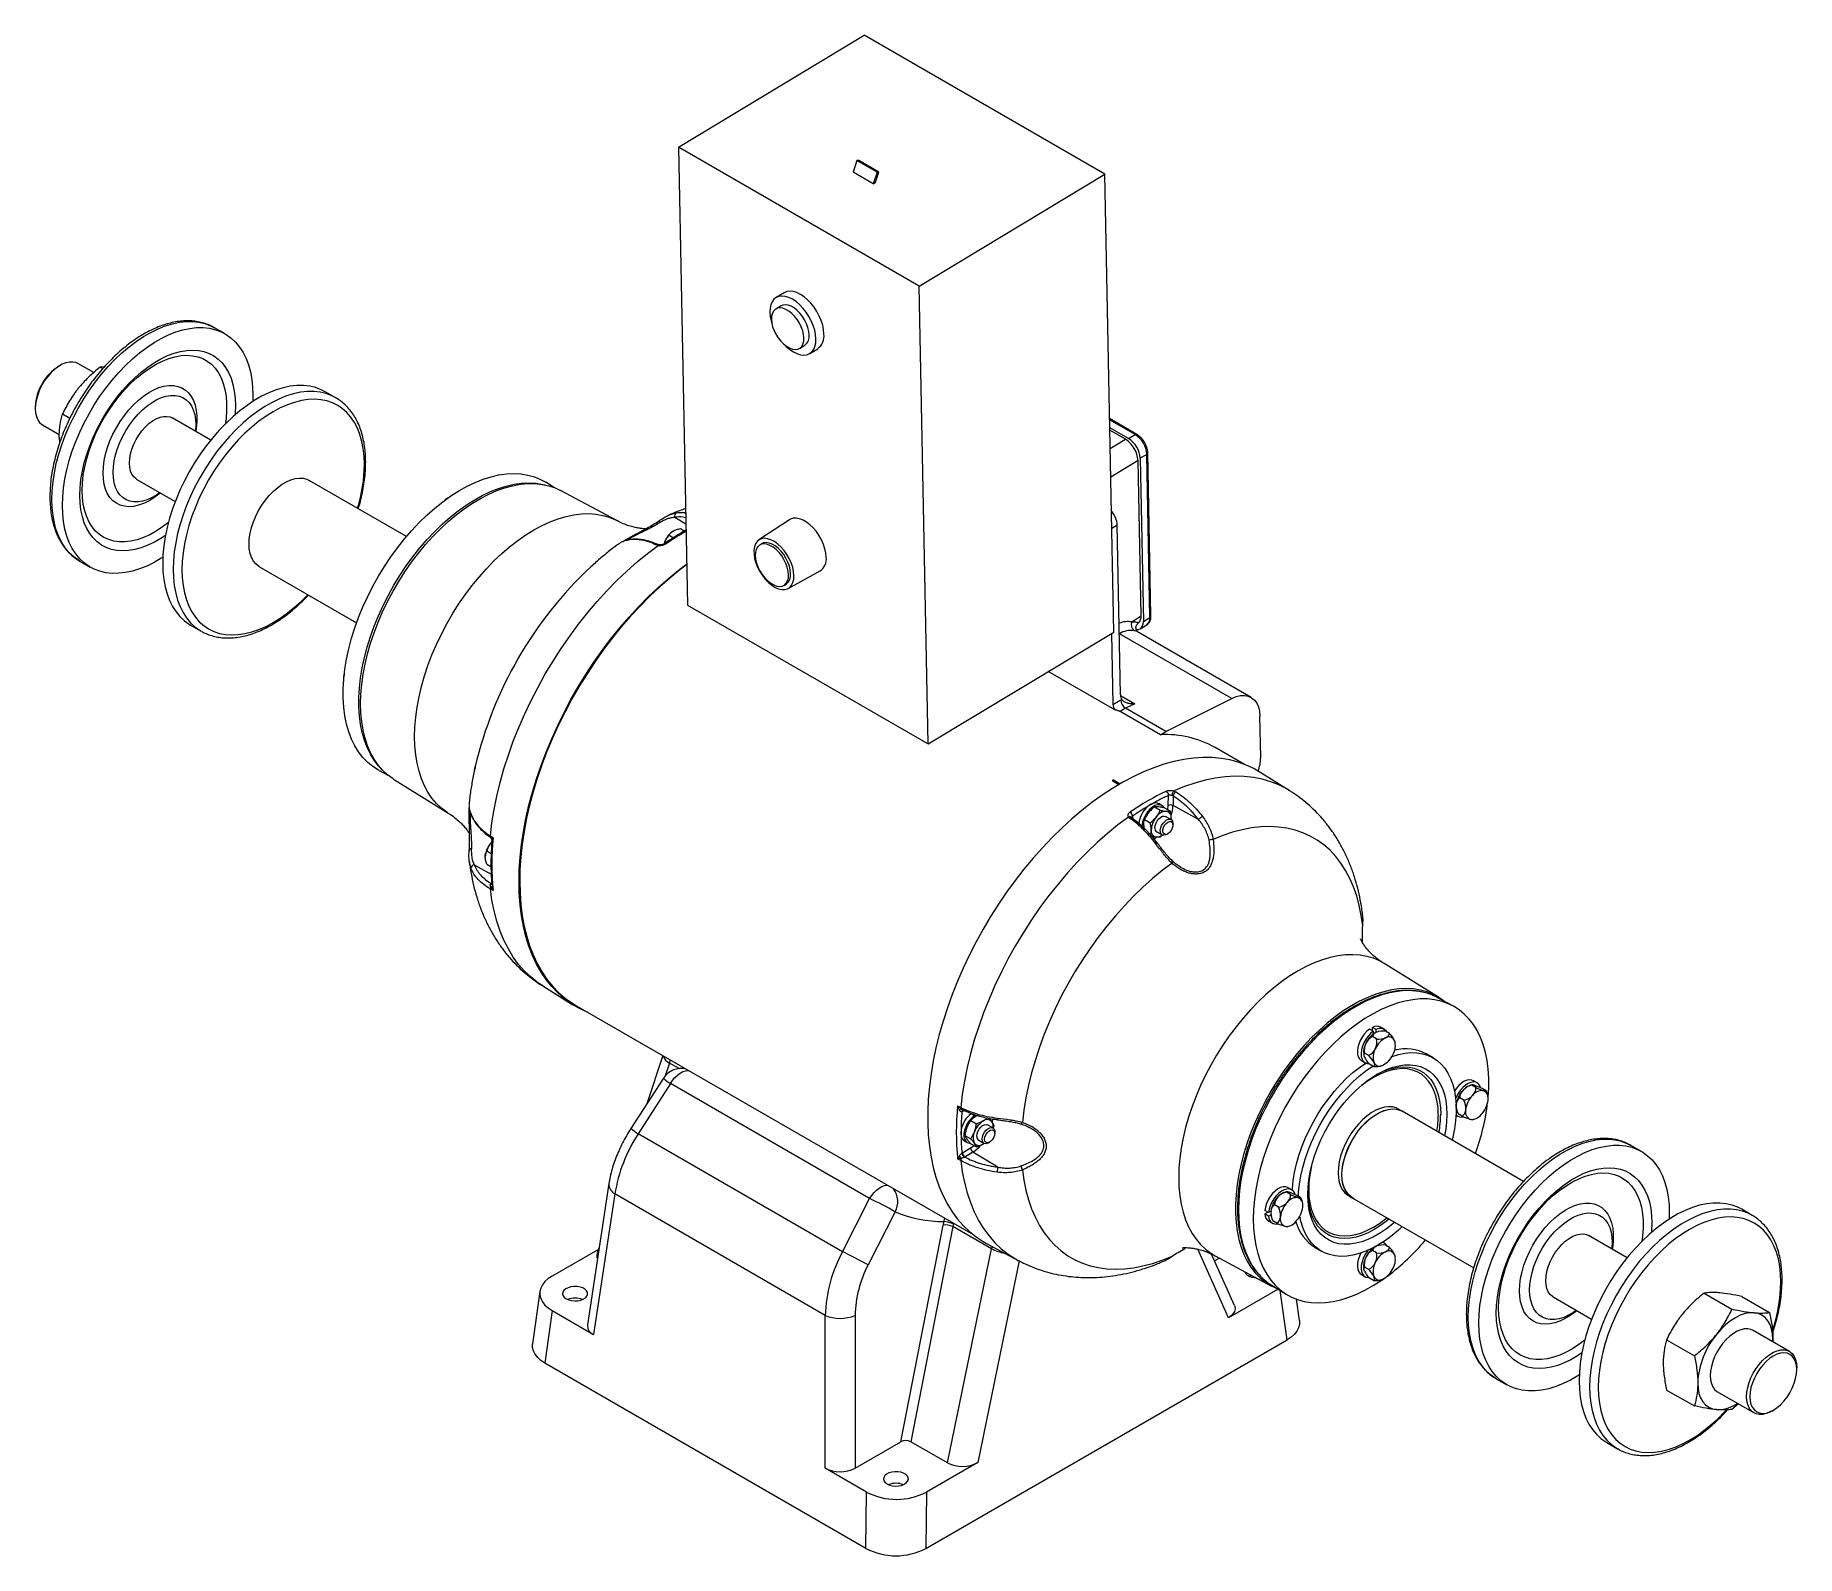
# Paper-space layout '_Isometric' of a CAD drawing. Header units: inches. Extents: x -15.5 to 15.5, y -11.8 to 15.
import ezdxf

# ---------------------------------------------------------------- set-up
doc = ezdxf.new("R2010")
doc.units = ezdxf.units.IN
doc.header["$MEASUREMENT"] = 0

psp = doc.layouts.new('_Isometric')

# ---------------------------------------------------------------- linework, layer by layer
at = {"color": 7, "linetype": 'Continuous', "lineweight": 15}
for p, q in [((-4.185, 13.067), (-0.912, 15.039)), ((3.33, 12.59), (-0.912, 15.039)), ((0.057, 10.618), (-4.185, 13.067)), ((-4.185, 13.067), (-4.031, 4.993)), ((-1.041, 12.831), (-1.11, 12.626)), ((-1.009, 12.832), (-1.041, 12.831)), ((-0.687, 12.627), (-1.041, 12.831)), ((-0.655, 12.628), (-1.009, 12.832)), ((-0.756, 12.422), (-1.11, 12.626)), ((-0.687, 12.627), (-0.756, 12.422)), ((-0.756, 12.422), (-0.716, 12.446)), ((-0.716, 12.446), (-0.655, 12.628)), ((-0.655, 12.628), (-0.687, 12.627)), ((0.057, 10.618), (3.33, 12.59)), ((3.485, 4.516), (3.33, 12.59)), ((0.212, 2.544), (0.057, 10.618)), ((-2.379, 10.268), (-2.471, 10.212)), ((-2.326, 10.498), (-2.467, 10.413)), ((-12.182, 9.775), (-12.367, 9.882)), ((-2.053, 9.518), (-1.961, 9.574)), ((-1.874, 9.428), (-1.732, 9.513)), ((-15.086, 9.219), (-15.114, 9.203)), ((-14.496, 9.09), (-14.774, 9.25)), ((-14.309, 9.194), (-14.383, 9.187)), ((-14.383, 9.187), (-14.338, 9.161)), ((-10.229, 8.648), (-10.414, 8.754)), ((-15.528, 8.487), (-15.528, 8.454)), ((-10.223, 8.644), (-10.229, 8.648)), ((-15.399, 8.168), (-15.104, 7.998)), ((-15.046, 8.362), (-14.917, 8.288)), ((-12.435, 7.9), (-13.113, 8.292)), ((3.894, 8.002), (3.413, 8.279)), ((3.747, 7.928), (3.416, 8.119)), ((-15.105, 7.955), (-15.099, 7.847)), ((3.691, 7.915), (3.417, 8.074)), ((3.747, 7.928), (3.863, 7.998)), ((3.967, 4.804), (3.915, 7.539)), ((4.07, 7.65), (3.954, 7.581)), ((3.954, 7.581), (4.009, 4.704)), ((4.125, 4.774), (4.07, 7.65)), ((4.142, 4.8), (4.087, 7.676)), ((-13.738, 7.209), (-13.06, 6.818)), ((-8.983, 6.201), (-10.697, 7.191)), ((-6.372, 7.061), (-6.527, 7.158)), ((-5.275, 6.481), (-6.27, 7.014)), ((3.457, 6.634), (3.444, 6.649)), ((-4.354, 6.224), (-4.276, 6.18)), ((-4.152, 6.341), (-4.078, 6.298)), ((-2.23, 6.496), (-2.768, 6.142)), ((3.606, 3.407), (3.548, 6.408)), ((-4.432, 6.11), (-4.441, 6.072)), ((-2.719, 6.073), (-2.754, 6.051)), ((-14.742, 5.768), (-14.557, 5.661)), ((-11.577, 5.668), (-9.862, 4.678)), ((-5.732, 5.668), (-5.696, 5.7)), ((-2.252, 5.286), (-1.688, 5.597)), ((-2.326, 5.34), (-2.291, 5.362)), ((-4.031, 4.993), (0.212, 2.544)), ((3.805, 4.696), (3.967, 4.804)), ((3.925, 4.678), (3.914, 4.668)), ((4.009, 4.704), (4.125, 4.774)), ((-12.789, 4.641), (-12.604, 4.534)), ((-12.604, 4.534), (-12.595, 4.528)), ((0.212, 2.544), (3.485, 4.516)), ((3.449, 4.494), (3.473, 3.238)), ((5.567, 3.346), (3.588, 4.488)), ((5.907, 3.364), (3.907, 4.519)), ((3.954, 4.576), (4.07, 4.646)), ((3.506, 3.144), (2.333, 3.822)), ((3.473, 3.238), (3.611, 3.321)), ((3.694, 3.173), (3.598, 3.115)), ((4.309, 2.705), (3.598, 3.115)), ((3.611, 3.321), (3.626, 3.328)), ((3.856, 3.254), (3.694, 3.173)), ((4.405, 2.763), (3.694, 3.173)), ((4.405, 2.763), (5.567, 3.346)), ((6.077, 2.303), (6.063, 3.034)), ((4.309, 2.705), (4.405, 2.763)), ((5.793, 2.183), (5.273, 2.482)), ((-9.463, 2.073), (-9.301, 1.987)), ((-9.209, 1.922), (-8.251, 1.327)), ((-7.786, 2.078), (-7.771, 2.144)), ((3.481, 1.913), (3.457, 1.899)), ((3.457, 1.899), (3.578, 1.829)), ((3.481, 1.897), (3.471, 1.89)), ((3.481, 1.913), (3.602, 1.843)), ((3.481, 1.913), (3.481, 1.897)), ((3.481, 1.897), (3.588, 1.835)), ((6.581, 1.723), (6.048, 2.054)), ((4.447, 1.458), (4.451, 1.636)), ((4.535, 1.625), (4.531, 1.457)), ((-7.879, 1.472), (-7.88, 1.465)), ((-7.878, 1.479), (-7.879, 1.472)), ((-7.843, 1.284), (-7.842, 1.282)), ((4.206, 1.433), (4.307, 1.375)), ((4.336, 1.459), (4.281, 1.491)), ((4.383, 1.417), (4.484, 1.359)), ((4.495, 1.211), (4.401, 1.265)), ((4.983, 1.21), (4.531, 1.457)), ((3.802, 1.241), (3.802, 1.242)), ((3.809, 1.235), (3.81, 1.234)), ((4.014, 1.104), (4.018, 1.061)), ((4.029, 1.213), (4.131, 1.155)), ((4.245, 0.994), (4.339, 0.94)), ((4.346, 0.94), (4.307, 0.903)), ((4.417, 0.948), (4.439, 0.96)), ((4.5, 1.232), (4.498, 1.21)), ((4.499, 1.208), (4.5, 1.232)), ((4.528, 1.115), (4.528, 1.139)), ((-7.567, 0.658), (-7.49, 0.614)), ((-7.504, 0.922), (-7.453, 0.89)), ((4.255, 0.798), (4.255, 0.797)), ((-7.567, 0.425), (-7.493, 0.383)), ((-7.453, -0.042), (-7.504, -0.013)), ((9.209, -1.922), (8.251, -1.327)), ((-6.581, -1.723), (-6.048, -2.054)), ((-5.995, -2.066), (1.007, -6.108)), ((9.463, -2.073), (9.189, -1.927)), ((8.062, -2.523), (7.996, -2.484)), ((8.049, -2.515), (8.049, -2.454)), ((8.115, -2.492), (8.049, -2.454)), ((8.259, -2.489), (8.192, -2.45)), ((8.121, -2.658), (8.047, -2.616)), ((8.062, -2.523), (8.062, -2.571)), ((8.115, -2.541), (8.115, -2.492)), ((8.115, -2.541), (8.115, -2.541)), ((8.348, -2.562), (8.275, -2.519)), ((-4.463, -2.951), (-4.745, -3.801)), ((7.852, -3.039), (7.919, -3.078)), ((7.981, -2.949), (7.907, -2.906)), ((8.068, -3.143), (7.995, -3.101)), ((9.116, -2.99), (9.006, -2.927)), ((-4.453, -3.35), (-5.025, -4.234)), ((9.892, -3.432), (9.826, -3.394)), ((-4.326, -3.445), (-4.898, -4.329)), ((-0.817, -5.471), (-4.326, -3.445)), ((9.66, -3.739), (9.586, -3.697)), ((9.872, -3.515), (9.798, -3.473)), ((10.054, -3.572), (9.98, -3.53)), ((0.734, -3.837), (0.788, -3.864)), ((0.795, -3.893), (0.821, -3.908)), ((0.832, -3.908), (0.828, -3.911)), ((1.027, -4.008), (0.972, -3.977)), ((1.019, -4.004), (1.019, -3.986)), ((1.027, -4.008), (1.027, -4.043)), ((1.091, -4.009), (1.051, -4.027)), ((1.074, -4.016), (1.074, -4.004)), ((8.572, -3.931), (8.507, -3.893)), ((10.712, -5.168), (8.571, -3.933)), ((9.521, -4.003), (9.552, -4.021)), ((9.63, -4.019), (9.556, -3.977)), ((-1.297, -6.408), (-4.898, -4.329)), ((0.964, -4.095), (1.066, -4.154)), ((1.356, -4.227), (1.262, -4.173)), ((1.286, -4.056), (1.337, -4.118)), ((1.372, -4.181), (1.36, -4.229)), ((1.388, -4.323), (1.388, -4.299)), ((1.438, -4.083), (1.437, -4.083)), ((1.852, -4.156), (1.852, -4.156)), ((0.818, -4.667), (0.961, -4.58)), ((0.85, -4.452), (0.905, -4.484)), ((1.004, -4.652), (0.861, -4.739)), ((0.862, -4.358), (0.964, -4.417)), ((0.964, -4.504), (1.066, -4.562)), ((1.444, -4.919), (1.004, -4.652)), ((1.106, -4.444), (1.2, -4.498)), ((1.204, -4.497), (1.184, -4.512)), ((1.203, -4.5), (1.184, -4.512)), ((1.278, -4.49), (1.299, -4.478)), ((12.789, -4.641), (12.604, -4.534)), ((0.788, -4.799), (0.734, -4.769)), ((-5.415, -5.209), (-5.792, -7.698)), ((-5.308, -5.391), (-5.684, -7.869)), ((-1.602, -7.531), (-5.308, -5.391)), ((-1.297, -6.408), (-0.817, -5.471)), ((6.393, -5.625), (6.319, -5.583)), ((6.605, -5.401), (6.531, -5.359)), ((6.625, -5.318), (6.559, -5.28)), ((6.787, -5.458), (6.713, -5.415)), ((7.625, -5.42), (7.691, -5.458)), ((7.692, -5.456), (9.833, -6.692)), ((-0.365, -5.705), (-0.845, -6.642)), ((6.216, -5.72), (6.15, -5.681)), ((6.15, -5.742), (6.203, -5.712)), ((6.216, -5.781), (6.15, -5.742)), ((6.258, -5.696), (6.216, -5.72)), ((6.216, -5.781), (6.258, -5.757)), ((6.219, -5.868), (6.285, -5.907)), ((6.258, -5.696), (6.258, -5.696)), ((6.363, -5.905), (6.289, -5.863)), ((14.742, -5.768), (14.557, -5.661)), ((14.749, -5.772), (14.742, -5.768)), ((-0.27, -9.762), (0.477, -5.938)), ((0.648, -5.967), (-0.093, -9.759)), ((1.33, -6.36), (0.648, -5.967)), ((12.536, -6.516), (11.858, -6.124)), ((-5.598, -6.367), (-6.413, -6.838)), ((-5.584, -6.326), (-5.621, -6.437)), ((0.556, -10.134), (1.33, -6.36)), ((1.245, -6.264), (1.799, -6.561)), ((5.616, -7.359), (5.212, -6.45)), ((5.264, -6.567), (5.347, -6.52)), ((5.275, -6.481), (6.27, -7.014)), ((7.038, -6.335), (7.149, -6.399)), ((8.121, -6.43), (8.047, -6.388)), ((8.098, -6.321), (8.115, -6.313)), ((8.259, -6.261), (8.227, -6.243)), ((8.348, -6.334), (8.275, -6.292)), ((7.852, -6.812), (7.919, -6.85)), ((7.981, -6.721), (7.907, -6.679)), ((-6.63, -7.109), (-6.759, -8.033)), ((6.384, -7.068), (5.508, -7.574)), ((6.264, -6.994), (6.527, -7.158)), ((8.068, -6.915), (7.995, -6.873)), ((13.896, -7.138), (14.386, -7.421)), ((-6.413, -7.448), (-6.543, -8.372)), ((-6.413, -7.448), (-5.684, -7.869)), ((6.759, -7.624), (6.706, -7.245)), ((11.233, -7.206), (11.912, -7.598)), ((14.559, -7.198), (15.048, -7.48)), ((-1.602, -10.226), (-1.602, -7.531)), ((-1.073, -7.531), (-1.073, -10.226)), ((0.175, -11.64), (6.542, -7.965)), ((13.233, -7.963), (13.723, -8.245)), ((15.399, -8.168), (14.757, -7.798)), ((15.108, -7.956), (15.106, -7.999)), ((15.107, -7.999), (15.108, -7.956)), ((-0.882, -11.64), (-6.543, -8.372)), ((10.229, -8.648), (10.414, -8.755)), ((15.528, -8.487), (15.528, -8.454)), ((13.233, -8.847), (13.723, -9.129)), ((14.132, -8.88), (14.774, -9.25)), ((14.499, -9.091), (14.386, -9.189)), ((15.086, -9.219), (15.114, -9.203)), ((-1.073, -10.226), (-0.27, -9.762)), ((0.556, -10.134), (-0.093, -9.759)), ((12.182, -9.775), (12.367, -9.882)), ((12.367, -9.882), (12.377, -9.887)), ((-0.872, -10.647), (-1.602, -10.226)), ((1.09, -10.124), (0.185, -10.647)), ((-0.882, -11.64), (-0.872, -10.647)), ((0.185, -10.647), (0.175, -11.64))]:
    psp.add_line(p, q, dxfattribs=at)
at = {"color": 8, "linetype": 'Continuous', "lineweight": 15}
for p, q in [((3.863, 7.998), (3.413, 8.258)), ((3.423, 7.754), (3.691, 7.915)), ((3.915, 7.539), (3.433, 7.248)), ((-4.25, 6.54), (-4.058, 6.423)), ((3.444, 6.627), (3.457, 6.634)), ((3.45, 6.349), (3.548, 6.408)), ((3.585, 4.49), (3.588, 4.488)), ((3.588, 4.488), (3.585, 4.487)), ((3.606, 3.398), (3.856, 3.254)), ((3.819, 1.271), (3.82, 1.224)), ((-7.503, 0.897), (-7.498, 0.894)), ((-7.476, 0.847), (-7.476, 0.842)), ((-7.789, 0.411), (-7.489, 0.247)), ((-7.492, 0.083), (-7.479, 0.091)), ((-4.348, -3.083), (-4.423, -3.309)), ((-4.348, -3.083), (-4.33, -3.027)), ((-4.178, -3.18), (-4.348, -3.083)), ((0.851, -3.919), (0.818, -3.937)), ((0.492, -5.876), (0.508, -5.82)), ((0.661, -5.908), (0.658, -5.92)), ((1.343, -6.317), (1.33, -6.36)), ((5.508, -7.574), (4.971, -6.365)), ((1.819, -6.57), (1.09, -10.124)), ((6.542, -7.965), (6.418, -7.09))]:
    psp.add_line(p, q, dxfattribs=at)
at = {"color": 7, "linetype": 'Continuous', "lineweight": 15, "flags": 128}
for points in [[(-1.764, 9.686), (-1.77, 9.762), (-1.786, 9.841), (-1.812, 9.922), (-1.847, 10.004), (-1.889, 10.083), (-1.938, 10.158), (-1.994, 10.228), (-2.053, 10.29), (-2.115, 10.343), (-2.179, 10.385), (-2.243, 10.416), (-2.304, 10.435), (-2.363, 10.441), (-2.416, 10.434), (-2.464, 10.415), (-2.504, 10.384), (-2.537, 10.341), (-2.56, 10.287), (-2.573, 10.225), (-2.577, 10.155), (-2.57, 10.08), (-2.554, 10.001), (-2.539, 9.949)], [(-1.884, 9.755), (-1.89, 9.818), (-1.905, 9.885), (-1.93, 9.952), (-1.963, 10.019), (-2.003, 10.082), (-2.048, 10.14), (-2.098, 10.19), (-2.15, 10.231), (-2.203, 10.262), (-2.255, 10.281), (-2.304, 10.287), (-2.348, 10.281), (-2.379, 10.268)], [(-1.622, 9.771), (-1.629, 9.847), (-1.645, 9.926), (-1.671, 10.008), (-1.705, 10.089), (-1.748, 10.168), (-1.797, 10.244), (-1.852, 10.313), (-1.912, 10.375), (-1.974, 10.428), (-2.038, 10.47), (-2.101, 10.501), (-2.163, 10.52), (-2.221, 10.526), (-2.275, 10.52), (-2.323, 10.5), (-2.326, 10.498)], [(-1.976, 9.7), (-1.982, 9.763), (-1.997, 9.829), (-2.022, 9.897), (-2.055, 9.964), (-2.095, 10.027), (-2.14, 10.084), (-2.19, 10.135), (-2.242, 10.176), (-2.295, 10.206), (-2.347, 10.225), (-2.395, 10.232), (-2.44, 10.226), (-2.478, 10.208), (-2.509, 10.178), (-2.531, 10.138), (-2.545, 10.088), (-2.549, 10.031), (-2.543, 9.968), (-2.527, 9.901), (-2.502, 9.834), (-2.47, 9.767), (-2.43, 9.704), (-2.384, 9.646), (-2.335, 9.596), (-2.282, 9.555), (-2.23, 9.525), (-2.178, 9.506), (-2.129, 9.499), (-2.085, 9.505), (-2.046, 9.523), (-2.015, 9.553), (-1.993, 9.593), (-1.98, 9.643), (-1.976, 9.7)], [(-15.049, 6.749), (-15.044, 6.9), (-15.029, 7.056), (-15.005, 7.216), (-14.971, 7.379), (-14.927, 7.544), (-14.875, 7.71), (-14.813, 7.876), (-14.743, 8.041), (-14.665, 8.204), (-14.58, 8.364), (-14.487, 8.521), (-14.388, 8.673), (-14.283, 8.819), (-14.172, 8.959), (-14.057, 9.091), (-13.937, 9.216), (-13.815, 9.331), (-13.689, 9.437), (-13.562, 9.533), (-13.434, 9.619), (-13.305, 9.693), (-13.177, 9.756), (-13.05, 9.807), (-12.925, 9.845), (-12.802, 9.871), (-12.683, 9.884), (-12.567, 9.885), (-12.457, 9.873), (-12.352, 9.848), (-12.252, 9.811), (-12.16, 9.761), (-12.074, 9.7), (-11.996, 9.627), (-11.926, 9.542), (-11.865, 9.447), (-11.812, 9.342), (-11.769, 9.228), (-11.734, 9.104), (-11.71, 8.972), (-11.695, 8.833), (-11.69, 8.688), (-11.693, 8.582)], [(-2.317, 9.581), (-2.287, 9.552), (-2.225, 9.499), (-2.161, 9.456), (-2.098, 9.425), (-2.036, 9.407), (-1.978, 9.401), (-1.924, 9.407), (-1.876, 9.426), (-1.836, 9.458), (-1.804, 9.501), (-1.781, 9.554), (-1.767, 9.616), (-1.764, 9.686)], [(-14.741, 6.926), (-14.737, 7.063), (-14.722, 7.205), (-14.697, 7.351), (-14.663, 7.499), (-14.62, 7.649), (-14.567, 7.799), (-14.506, 7.949), (-14.437, 8.097), (-14.36, 8.243), (-14.276, 8.384), (-14.185, 8.521), (-14.089, 8.652), (-13.987, 8.776), (-13.881, 8.893), (-13.771, 9.001), (-13.659, 9.1), (-13.544, 9.189), (-13.428, 9.267), (-13.311, 9.334), (-13.195, 9.39), (-13.081, 9.434), (-12.968, 9.465), (-12.858, 9.483), (-12.752, 9.489), (-12.65, 9.482), (-12.554, 9.463), (-12.463, 9.43), (-12.379, 9.386), (-12.302, 9.329), (-12.233, 9.261), (-12.172, 9.182), (-12.12, 9.092), (-12.076, 8.993), (-12.042, 8.884), (-12.018, 8.766), (-12.003, 8.642), (-11.998, 8.51), (-12.003, 8.373), (-12.005, 8.348)], [(-14.7, 7.015), (-14.695, 7.148), (-14.68, 7.285), (-14.656, 7.427), (-14.621, 7.571), (-14.578, 7.716), (-14.525, 7.861), (-14.463, 8.006), (-14.394, 8.149), (-14.317, 8.288), (-14.233, 8.424), (-14.143, 8.554), (-14.047, 8.677), (-13.946, 8.794), (-13.841, 8.902), (-13.733, 9.002), (-13.622, 9.091), (-13.51, 9.17), (-13.398, 9.238), (-13.285, 9.294), (-13.174, 9.339), (-13.064, 9.37), (-12.958, 9.39), (-12.855, 9.396), (-12.756, 9.389), (-12.663, 9.37), (-12.576, 9.338), (-12.495, 9.293), (-12.422, 9.237), (-12.357, 9.169), (-12.299, 9.089), (-12.251, 8.999), (-12.212, 8.9), (-12.183, 8.791), (-12.163, 8.675), (-12.153, 8.551), (-12.153, 8.42), (-12.163, 8.285), (-12.175, 8.189)], [(-14.774, 9.25), (-14.811, 9.267), (-14.865, 9.278), (-14.925, 9.277), (-14.988, 9.263), (-15.053, 9.237), (-15.119, 9.199), (-15.184, 9.15), (-15.248, 9.091), (-15.307, 9.023), (-15.362, 8.949), (-15.41, 8.869), (-15.451, 8.786), (-15.484, 8.701), (-15.508, 8.616), (-15.523, 8.533), (-15.528, 8.454), (-15.523, 8.381), (-15.508, 8.315), (-15.484, 8.258), (-15.451, 8.211), (-15.41, 8.175), (-15.399, 8.168)], [(-10.414, 8.754), (-10.485, 8.79), (-10.584, 8.828), (-10.689, 8.852), (-10.8, 8.864), (-10.915, 8.864), (-11.034, 8.85), (-11.157, 8.824), (-11.282, 8.786), (-11.409, 8.735), (-11.538, 8.673), (-11.666, 8.598), (-11.794, 8.513), (-11.922, 8.417), (-12.047, 8.311), (-12.17, 8.195), (-12.289, 8.071), (-12.404, 7.938), (-12.515, 7.798), (-12.62, 7.652), (-12.719, 7.5), (-12.812, 7.344), (-12.898, 7.184), (-12.976, 7.02), (-13.045, 6.855), (-13.107, 6.689), (-13.16, 6.523), (-13.203, 6.358), (-13.237, 6.196), (-13.262, 6.036), (-13.276, 5.879), (-13.281, 5.728), (-13.276, 5.583), (-13.262, 5.443), (-13.237, 5.312), (-13.203, 5.188), (-13.16, 5.073), (-13.107, 4.968), (-13.045, 4.873), (-12.976, 4.789), (-12.898, 4.716), (-12.812, 4.654), (-12.789, 4.641)], [(-14.154, 7.33), (-14.149, 7.431), (-14.135, 7.535), (-14.11, 7.643), (-14.077, 7.752), (-14.034, 7.861), (-13.984, 7.969), (-13.926, 8.074), (-13.861, 8.174), (-13.79, 8.269), (-13.714, 8.356), (-13.635, 8.436), (-13.552, 8.506), (-13.468, 8.566), (-13.384, 8.615), (-13.299, 8.652), (-13.217, 8.677), (-13.137, 8.689), (-13.062, 8.689), (-12.991, 8.676), (-12.926, 8.651), (-12.868, 8.613), (-12.817, 8.564), (-12.775, 8.504), (-12.741, 8.433), (-12.717, 8.354), (-12.702, 8.266), (-12.698, 8.171), (-12.702, 8.071), (-12.704, 8.055)], [(-13.868, 7.496), (-13.863, 7.574), (-13.848, 7.657), (-13.824, 7.742), (-13.791, 7.827), (-13.75, 7.911), (-13.701, 7.99), (-13.647, 8.065), (-13.587, 8.132), (-13.524, 8.191), (-13.459, 8.24), (-13.393, 8.278), (-13.328, 8.305), (-13.264, 8.319), (-13.205, 8.32), (-13.15, 8.309), (-13.113, 8.292)], [(-13.738, 7.209), (-13.75, 7.217), (-13.791, 7.252), (-13.824, 7.299), (-13.848, 7.356), (-13.863, 7.422), (-13.868, 7.496)], [(-13.329, 6.973), (-13.384, 6.935), (-13.468, 6.887), (-13.552, 6.849), (-13.635, 6.824), (-13.714, 6.812), (-13.79, 6.812), (-13.861, 6.825), (-13.926, 6.85), (-13.984, 6.888), (-14.034, 6.937), (-14.077, 6.997), (-14.11, 7.068), (-14.135, 7.148), (-14.149, 7.235), (-14.154, 7.33)], [(-11.759, 6.07), (-11.754, 6.163), (-11.739, 6.26), (-11.715, 6.36), (-11.682, 6.461), (-11.64, 6.561), (-11.59, 6.659), (-11.533, 6.754), (-11.47, 6.843), (-11.402, 6.926), (-11.329, 7.001), (-11.253, 7.067), (-11.176, 7.123), (-11.098, 7.168), (-11.02, 7.202), (-10.945, 7.223), (-10.872, 7.232), (-10.804, 7.228), (-10.741, 7.211), (-10.697, 7.191)], [(-9.463, 2.073), (-9.477, 2.081), (-9.576, 2.144), (-9.667, 2.219), (-9.751, 2.306), (-9.826, 2.403), (-9.893, 2.511), (-9.95, 2.629), (-9.999, 2.757), (-10.038, 2.894), (-10.067, 3.039), (-10.087, 3.191), (-10.097, 3.351), (-10.097, 3.516), (-10.087, 3.687), (-10.067, 3.862), (-10.038, 4.041), (-9.999, 4.223), (-9.95, 4.407), (-9.893, 4.591), (-9.826, 4.776), (-9.751, 4.961), (-9.667, 5.143), (-9.576, 5.324), (-9.477, 5.501), (-9.372, 5.674), (-9.26, 5.841), (-9.142, 6.003), (-9.018, 6.159), (-8.89, 6.307), (-8.758, 6.448), (-8.623, 6.579), (-8.484, 6.702), (-8.343, 6.814), (-8.201, 6.916), (-8.058, 7.007), (-7.915, 7.087), (-7.772, 7.155), (-7.63, 7.211), (-7.491, 7.255), (-7.353, 7.287), (-7.219, 7.305), (-7.089, 7.311), (-6.964, 7.304), (-6.843, 7.285), (-6.728, 7.253), (-6.619, 7.208), (-6.527, 7.158)], [(-13.232, 6.221), (-13.311, 6.169), (-13.428, 6.102), (-13.544, 6.046), (-13.659, 6.003), (-13.771, 5.972), (-13.881, 5.953), (-13.987, 5.947), (-14.089, 5.954), (-14.185, 5.974), (-14.276, 6.006), (-14.36, 6.05), (-14.437, 6.107), (-14.506, 6.175), (-14.567, 6.254), (-14.62, 6.344), (-14.663, 6.444), (-14.697, 6.553), (-14.722, 6.67), (-14.737, 6.795), (-14.741, 6.926)], [(-13.18, 6.448), (-13.285, 6.369), (-13.398, 6.296), (-13.51, 6.233), (-13.622, 6.183), (-13.733, 6.145), (-13.841, 6.12), (-13.946, 6.107), (-14.047, 6.107), (-14.143, 6.12), (-14.233, 6.146), (-14.317, 6.184), (-14.394, 6.235), (-14.463, 6.297), (-14.525, 6.371), (-14.578, 6.456), (-14.621, 6.55), (-14.656, 6.655), (-14.68, 6.767), (-14.695, 6.888), (-14.7, 7.015)], [(-9.791, 3.252), (-9.786, 3.421), (-9.772, 3.594), (-9.747, 3.772), (-9.713, 3.952), (-9.669, 4.135), (-9.615, 4.32), (-9.553, 4.505), (-9.482, 4.69), (-9.403, 4.874), (-9.315, 5.056), (-9.22, 5.235), (-9.118, 5.41), (-9.009, 5.581), (-8.893, 5.746), (-8.773, 5.905), (-8.647, 6.058), (-8.516, 6.202), (-8.382, 6.338), (-8.245, 6.466), (-8.105, 6.583), (-7.963, 6.691), (-7.82, 6.788), (-7.677, 6.873), (-7.533, 6.947), (-7.391, 7.01), (-7.25, 7.06), (-7.111, 7.097), (-6.975, 7.122), (-6.843, 7.135), (-6.715, 7.134), (-6.591, 7.121), (-6.473, 7.095), (-6.361, 7.057), (-6.27, 7.014)], [(-13.279, 5.834), (-13.305, 5.817), (-13.434, 5.743), (-13.562, 5.68), (-13.689, 5.63), (-13.815, 5.591), (-13.937, 5.565), (-14.057, 5.552), (-14.172, 5.551), (-14.283, 5.563), (-14.388, 5.588), (-14.487, 5.625), (-14.58, 5.675), (-14.665, 5.736), (-14.743, 5.809), (-14.813, 5.894), (-14.875, 5.989), (-14.927, 6.094), (-14.971, 6.209), (-15.005, 6.332), (-15.029, 6.464), (-15.044, 6.603), (-15.049, 6.749)], [(-1.582, 5.835), (-1.588, 5.908), (-1.605, 5.984), (-1.631, 6.063), (-1.665, 6.141), (-1.708, 6.216), (-1.757, 6.287), (-1.812, 6.352), (-1.87, 6.408), (-1.931, 6.454), (-1.992, 6.49), (-2.052, 6.513), (-2.11, 6.524), (-2.163, 6.522), (-2.211, 6.506), (-2.23, 6.496)], [(-4.515, 6.488), (-4.519, 6.486), (-4.523, 6.482), (-4.526, 6.478), (-4.527, 6.472), (-4.528, 6.465), (-4.527, 6.457), (-4.525, 6.449), (-4.523, 6.441)], [(-11.577, 5.668), (-11.59, 5.676), (-11.64, 5.717), (-11.682, 5.769), (-11.715, 5.831), (-11.739, 5.903), (-11.754, 5.983), (-11.759, 6.07)], [(-7.504, 0.922), (-7.476, 1.153), (-7.438, 1.387), (-7.39, 1.624), (-7.332, 1.864), (-7.264, 2.105), (-7.187, 2.348), (-7.1, 2.59), (-7.004, 2.832), (-6.899, 3.072), (-6.786, 3.311), (-6.664, 3.546), (-6.535, 3.778), (-6.399, 4.006), (-6.255, 4.228), (-6.105, 4.445), (-5.949, 4.656), (-5.788, 4.86), (-5.621, 5.056), (-5.45, 5.244), (-5.275, 5.423), (-5.096, 5.593), (-4.915, 5.753), (-4.731, 5.903), (-4.545, 6.041)], [(-5.032, 6.15), (-5.033, 6.15), (-5.033, 6.15)], [(-4.432, 6.11), (-4.442, 6.08), (-4.444, 6.071)], [(-2.151, 5.513), (-2.158, 5.584), (-2.174, 5.659), (-2.2, 5.736), (-2.234, 5.812), (-2.277, 5.885), (-2.326, 5.954), (-2.38, 6.016), (-2.438, 6.069), (-2.497, 6.112), (-2.557, 6.144), (-2.616, 6.163), (-2.671, 6.17), (-2.721, 6.163), (-2.765, 6.144), (-2.802, 6.112), (-2.83, 6.07), (-2.849, 6.017), (-2.858, 5.955), (-2.856, 5.886), (-2.845, 5.813), (-2.824, 5.737), (-2.793, 5.66), (-2.755, 5.585), (-2.709, 5.514), (-2.657, 5.449), (-2.601, 5.391), (-2.542, 5.343), (-2.482, 5.305), (-2.423, 5.28), (-2.366, 5.267), (-2.313, 5.266), (-2.265, 5.279), (-2.225, 5.305), (-2.192, 5.342), (-2.169, 5.39), (-2.155, 5.448), (-2.151, 5.513)], [(-2.247, 5.527), (-2.253, 5.591), (-2.269, 5.659), (-2.294, 5.728), (-2.328, 5.797), (-2.368, 5.861), (-2.415, 5.92), (-2.466, 5.972), (-2.519, 6.014), (-2.574, 6.045), (-2.627, 6.065), (-2.677, 6.071), (-2.722, 6.065), (-2.761, 6.047), (-2.793, 6.016), (-2.816, 5.975), (-2.83, 5.924), (-2.834, 5.865), (-2.827, 5.801), (-2.811, 5.733), (-2.786, 5.664), (-2.753, 5.595), (-2.712, 5.531), (-2.665, 5.472), (-2.614, 5.42), (-2.561, 5.378), (-2.507, 5.347), (-2.454, 5.327), (-2.404, 5.32), (-2.358, 5.326), (-2.319, 5.345), (-2.287, 5.376), (-2.264, 5.417), (-2.25, 5.468), (-2.247, 5.527)], [(-2.211, 5.548), (-2.217, 5.612), (-2.233, 5.68), (-2.259, 5.75), (-2.292, 5.818), (-2.333, 5.883), (-2.38, 5.942), (-2.431, 5.993), (-2.484, 6.035), (-2.538, 6.067), (-2.591, 6.086), (-2.641, 6.093), (-2.687, 6.087), (-2.719, 6.073)], [(-6.999, 0.119), (-6.994, 0.332), (-6.979, 0.55), (-6.955, 0.773), (-6.921, 1), (-6.877, 1.229), (-6.824, 1.462), (-6.761, 1.695), (-6.69, 1.93), (-6.61, 2.166), (-6.52, 2.401), (-6.423, 2.635), (-6.317, 2.868), (-6.204, 3.099), (-6.083, 3.326), (-5.955, 3.55), (-5.82, 3.769), (-5.679, 3.984), (-5.531, 4.193), (-5.379, 4.397), (-5.221, 4.593), (-5.058, 4.782), (-4.891, 4.964), (-4.721, 5.137), (-4.547, 5.301), (-4.371, 5.456), (-4.192, 5.602), (-4.045, 5.713)], [(-4.045, 5.699), (-4.161, 5.611), (-4.341, 5.467), (-4.518, 5.313), (-4.693, 5.149), (-4.865, 4.976), (-5.033, 4.795), (-5.197, 4.606), (-5.356, 4.41), (-5.51, 4.207), (-5.658, 3.997), (-5.8, 3.782), (-5.936, 3.562), (-6.065, 3.337), (-6.187, 3.109), (-6.302, 2.878), (-6.408, 2.645), (-6.506, 2.409), (-6.596, 2.173), (-6.677, 1.937), (-6.749, 1.701), (-6.812, 1.466), (-6.865, 1.233), (-6.909, 1.003), (-6.943, 0.775), (-6.967, 0.552), (-6.982, 0.332), (-6.987, 0.118), (-6.981, -0.09), (-6.966, -0.292), (-6.941, -0.487), (-6.906, -0.674), (-6.862, -0.854), (-6.808, -1.025), (-6.744, -1.186), (-6.672, -1.339), (-6.59, -1.481), (-6.5, -1.613), (-6.401, -1.734), (-6.294, -1.843), (-6.179, -1.942), (-6.057, -2.028), (-5.995, -2.066)], [(3.882, 4.564), (3.888, 4.563), (3.923, 4.564), (3.953, 4.575), (3.977, 4.596), (3.995, 4.625), (4.006, 4.662), (4.009, 4.704)], [(-10.086, 3.699), (-10.086, 3.719), (-10.085, 3.739)], [(-10.086, 3.696), (-10.086, 3.708), (-10.085, 3.739)], [(-10.078, 3.78), (-10.08, 3.771), (-10.085, 3.739)], [(-10.085, 3.739), (-10.082, 3.757), (-10.079, 3.772)], [(-9.209, 1.922), (-9.22, 1.929), (-9.315, 1.998), (-9.403, 2.079), (-9.482, 2.171), (-9.553, 2.274), (-9.615, 2.387), (-9.669, 2.511), (-9.713, 2.643), (-9.747, 2.784), (-9.772, 2.933), (-9.786, 3.089), (-9.791, 3.252)], [(5.567, 3.346), (5.645, 3.378), (5.72, 3.396), (5.792, 3.399), (5.857, 3.386), (5.916, 3.359), (5.966, 3.318), (6.006, 3.264), (6.036, 3.197), (6.055, 3.12), (6.063, 3.034)], [(6.048, 2.054), (5.955, 2.108), (5.82, 2.172), (5.679, 2.223), (5.531, 2.262), (5.379, 2.289), (5.221, 2.303), (5.058, 2.305), (4.891, 2.294), (4.721, 2.27), (4.547, 2.234), (4.371, 2.185), (4.192, 2.124), (4.011, 2.051), (3.83, 1.966), (3.648, 1.869), (3.465, 1.761), (3.283, 1.642), (3.102, 1.512), (2.923, 1.371), (2.745, 1.221), (2.57, 1.061), (2.398, 0.893), (2.229, 0.715), (2.064, 0.53), (1.904, 0.337), (1.748, 0.137), (1.598, -0.069), (1.454, -0.281), (1.316, -0.499), (1.184, -0.72), (1.06, -0.946), (0.942, -1.175), (0.833, -1.407), (0.731, -1.64), (0.638, -1.875), (0.553, -2.111), (0.477, -2.346), (0.41, -2.58), (0.352, -2.814), (0.304, -3.045), (0.265, -3.273), (0.236, -3.498), (0.216, -3.718), (0.207, -3.934), (0.207, -4.145), (0.216, -4.349), (0.236, -4.548), (0.265, -4.739), (0.304, -4.922), (0.352, -5.097), (0.41, -5.263), (0.477, -5.421), (0.553, -5.568), (0.638, -5.706), (0.731, -5.833), (0.833, -5.949), (0.942, -6.054), (1.06, -6.148), (1.184, -6.23), (1.245, -6.264)], [(3.747, 1.255), (3.561, 1.116), (3.377, 0.966), (3.195, 0.807), (3.017, 0.637), (2.841, 0.458), (2.67, 0.27), (2.504, 0.073), (2.342, -0.13), (2.186, -0.341), (2.036, -0.558), (1.893, -0.781), (1.756, -1.009), (1.627, -1.24), (1.506, -1.476), (1.392, -1.714), (1.288, -1.955), (1.192, -2.196), (1.105, -2.439), (1.027, -2.681), (0.959, -2.922), (0.901, -3.162), (0.853, -3.4), (0.815, -3.634), (0.788, -3.864)], [(4.374, 1.42), (4.365, 1.434), (4.336, 1.459), (4.3, 1.471), (4.258, 1.47), (4.213, 1.456), (4.167, 1.43), (4.122, 1.392), (4.081, 1.345), (4.045, 1.29), (4.016, 1.232), (3.996, 1.173), (3.985, 1.115), (3.984, 1.086)], [(4.213, 1.066), (4.218, 1.106), (4.232, 1.149), (4.254, 1.19), (4.283, 1.225), (4.315, 1.252), (4.348, 1.268), (4.378, 1.272), (4.401, 1.265)], [(4.417, 0.948), (4.401, 0.94), (4.369, 0.933), (4.342, 0.938), (4.322, 0.956), (4.31, 0.985), (4.307, 1.021), (4.314, 1.063), (4.331, 1.105), (4.355, 1.145), (4.385, 1.179), (4.417, 1.203), (4.417, 1.203)], [(4.439, 1.166), (4.469, 1.178), (4.496, 1.175), (4.516, 1.159), (4.526, 1.132), (4.526, 1.096), (4.516, 1.056), (4.496, 1.017), (4.469, 0.984), (4.439, 0.96), (4.408, 0.949), (4.381, 0.951), (4.361, 0.967), (4.351, 0.994), (4.351, 1.03), (4.361, 1.07), (4.381, 1.109), (4.408, 1.142), (4.439, 1.166)], [(4.417, 1.203), (4.45, 1.216), (4.48, 1.217), (4.504, 1.205), (4.52, 1.181), (4.527, 1.149), (4.528, 1.139)], [(7.876, -0.665), (7.85, -0.481), (7.815, -0.304), (7.769, -0.135), (7.713, 0.024), (7.649, 0.174), (7.574, 0.314), (7.491, 0.444), (7.399, 0.562), (7.299, 0.67), (7.19, 0.765), (7.074, 0.849), (6.95, 0.92), (6.82, 0.979), (6.683, 1.025), (6.54, 1.059), (6.391, 1.079), (6.237, 1.086), (6.079, 1.081), (5.916, 1.062), (5.751, 1.03), (5.582, 0.986), (5.411, 0.928), (5.238, 0.858)], [(-7.839, 0.696), (-7.848, 0.694), (-7.856, 0.692), (-7.863, 0.688), (-7.868, 0.685), (-7.873, 0.68), (-7.875, 0.676), (-7.877, 0.671), (-7.876, 0.665)], [(-7.479, 0.814), (-7.487, 0.806), (-7.507, 0.783)], [(4.515, 0.441), (4.342, 0.311), (4.171, 0.171), (4.002, 0.021), (3.836, -0.139), (3.674, -0.308), (3.515, -0.485), (3.362, -0.67), (3.213, -0.862), (3.07, -1.06), (2.933, -1.265), (2.802, -1.474), (2.678, -1.689), (2.562, -1.906), (2.454, -2.127), (2.353, -2.351), (2.261, -2.575), (2.178, -2.801), (2.104, -3.027), (2.039, -3.252), (1.984, -3.475), (1.938, -3.696), (1.902, -3.915), (1.876, -4.129)], [(4.526, 0.475), (4.525, 0.475), (4.523, 0.476)], [(-5.793, -2.183), (-5.82, -2.172), (-5.955, -2.108), (-6.083, -2.032), (-6.204, -1.944), (-6.317, -1.844), (-6.423, -1.734), (-6.52, -1.612), (-6.61, -1.48), (-6.69, -1.337), (-6.761, -1.184), (-6.824, -1.023), (-6.877, -0.852), (-6.921, -0.672), (-6.955, -0.485), (-6.979, -0.291), (-6.994, -0.089), (-6.999, 0.119)], [(9.301, -1.987), (9.22, -1.929), (9.118, -1.872), (9.009, -1.827), (8.893, -1.795), (8.773, -1.775), (8.647, -1.768), (8.516, -1.774), (8.382, -1.793), (8.245, -1.824), (8.105, -1.868), (7.963, -1.924), (7.82, -1.993), (7.677, -2.073), (7.533, -2.164), (7.391, -2.266), (7.25, -2.379), (7.111, -2.501), (6.975, -2.633), (6.843, -2.774), (6.715, -2.922), (6.591, -3.078), (6.473, -3.24), (6.361, -3.408), (6.255, -3.581), (6.156, -3.759), (6.065, -3.939), (5.981, -4.122), (5.906, -4.307), (5.839, -4.492), (5.782, -4.677), (5.733, -4.861), (5.694, -5.043), (5.664, -5.222), (5.645, -5.398), (5.635, -5.569), (5.635, -5.735), (5.645, -5.894), (5.664, -6.047), (5.694, -6.192), (5.733, -6.329), (5.782, -6.457), (5.839, -6.575), (5.906, -6.683), (5.981, -6.781), (6.065, -6.867), (6.156, -6.942), (6.255, -7.006), (6.361, -7.057), (6.372, -7.061)], [(10.086, -3.696), (10.087, -3.687), (10.097, -3.516), (10.097, -3.351), (10.087, -3.191), (10.067, -3.039), (10.038, -2.894), (9.999, -2.757), (9.95, -2.629), (9.893, -2.511), (9.826, -2.403), (9.751, -2.306), (9.667, -2.219), (9.576, -2.144), (9.477, -2.081), (9.372, -2.03), (9.26, -1.992), (9.142, -1.966), (9.018, -1.953), (8.89, -1.952), (8.758, -1.965), (8.623, -1.99), (8.484, -2.027), (8.343, -2.077), (8.201, -2.139), (8.058, -2.213), (7.915, -2.299), (7.772, -2.396), (7.63, -2.503), (7.491, -2.621), (7.353, -2.748), (7.219, -2.884), (7.089, -3.028), (6.964, -3.18), (6.843, -3.339), (6.728, -3.504), (6.619, -3.674), (6.517, -3.849), (6.422, -4.028), (6.334, -4.21), (6.255, -4.393), (6.184, -4.578), (6.122, -4.763), (6.069, -4.948), (6.025, -5.13), (5.991, -5.311), (5.966, -5.488), (5.951, -5.661), (5.946, -5.83), (5.946, -5.83)], [(7.996, -2.484), (7.948, -2.523), (7.904, -2.571), (7.864, -2.627), (7.831, -2.687), (7.806, -2.749), (7.789, -2.811), (7.782, -2.871), (7.785, -2.925), (7.797, -2.972), (7.818, -3.01), (7.848, -3.037), (7.852, -3.039)], [(8.062, -2.523), (8.015, -2.562), (7.97, -2.61), (7.931, -2.665), (7.898, -2.725), (7.872, -2.787), (7.856, -2.85), (7.848, -2.909), (7.851, -2.964), (7.863, -3.011), (7.885, -3.048), (7.915, -3.075), (7.952, -3.09), (7.988, -3.093)], [(8.119, -2.539), (8.119, -2.539), (8.119, -2.539), (8.119, -2.539), (8.119, -2.539), (8.119, -2.539), (8.119, -2.539), (8.119, -2.539), (8.119, -2.539)], [(6.634, -5.323), (6.635, -5.297), (6.65, -5.155), (6.674, -5.01), (6.708, -4.861), (6.751, -4.711), (6.803, -4.561), (6.863, -4.411), (6.932, -4.263), (7.008, -4.117), (7.091, -3.974), (7.181, -3.837), (7.277, -3.705), (7.377, -3.579), (7.483, -3.461), (7.592, -3.351), (7.704, -3.25), (7.819, -3.159), (7.928, -3.082)], [(7.907, -2.906), (7.901, -2.91), (7.897, -2.916), (7.894, -2.923), (7.893, -2.931), (7.894, -2.941), (7.896, -2.952), (7.9, -2.964), (7.905, -2.977)], [(8.071, -3.073), (8.076, -3.085), (8.08, -3.097), (8.082, -3.108), (8.082, -3.118), (8.081, -3.126), (8.079, -3.133), (8.074, -3.139), (8.068, -3.143)], [(8.391, -2.967), (8.393, -2.966), (8.507, -2.931), (8.617, -2.909), (8.725, -2.899), (8.828, -2.901), (8.927, -2.917), (9.019, -2.945), (9.106, -2.985), (9.186, -3.037), (9.258, -3.1), (9.323, -3.175), (9.379, -3.261), (9.426, -3.356), (9.465, -3.461), (9.494, -3.575), (9.513, -3.696), (9.523, -3.825), (9.523, -3.959), (9.513, -4.099), (9.494, -4.243), (9.465, -4.39), (9.452, -4.441)], [(6.742, -5.432), (6.746, -5.361), (6.76, -5.219), (6.785, -5.073), (6.818, -4.925), (6.861, -4.775), (6.913, -4.625), (6.973, -4.475), (7.042, -4.326), (7.118, -4.18), (7.201, -4.038), (7.291, -3.901), (7.387, -3.768), (7.488, -3.643), (7.593, -3.525), (7.702, -3.415), (7.815, -3.314), (7.929, -3.222), (8.045, -3.141), (8.055, -3.135)], [(6.906, -5.403), (6.911, -5.273), (6.926, -5.139), (6.95, -5.001), (6.984, -4.86), (7.027, -4.718), (7.079, -4.576), (7.14, -4.435), (7.209, -4.296), (7.285, -4.16), (7.368, -4.029), (7.457, -3.903), (7.551, -3.783), (7.65, -3.671), (7.753, -3.566), (7.859, -3.471), (7.968, -3.386), (8.077, -3.312), (8.187, -3.248), (8.297, -3.196), (8.405, -3.156), (8.511, -3.129), (8.615, -3.114), (8.714, -3.112), (8.808, -3.123), (8.897, -3.146), (8.98, -3.182), (9.056, -3.23), (9.125, -3.289), (9.185, -3.36), (9.238, -3.442), (9.281, -3.534), (9.315, -3.635), (9.339, -3.745), (9.354, -3.863), (9.359, -3.987), (9.354, -4.116), (9.339, -4.251), (9.32, -4.365)], [(9.826, -3.394), (9.801, -3.383), (9.76, -3.378), (9.715, -3.385), (9.667, -3.404), (9.618, -3.435), (9.571, -3.477), (9.528, -3.527), (9.494, -3.576)], [(9.953, -3.518), (9.951, -3.509), (9.931, -3.469), (9.903, -3.44), (9.868, -3.422), (9.827, -3.416), (9.781, -3.423), (9.733, -3.443), (9.685, -3.474), (9.638, -3.515), (9.594, -3.565), (9.556, -3.622), (9.524, -3.682), (9.514, -3.707)], [(9.843, -3.475), (9.831, -3.471), (9.821, -3.469), (9.813, -3.467), (9.806, -3.466), (9.801, -3.467), (9.798, -3.468), (9.797, -3.47), (9.798, -3.473)], [(10.054, -3.572), (10.055, -3.575), (10.054, -3.577), (10.051, -3.578), (10.046, -3.579), (10.039, -3.578), (10.031, -3.576), (10.021, -3.574), (10.009, -3.57)], [(1.027, -4.008), (0.982, -4.046), (0.941, -4.094), (0.905, -4.148), (0.876, -4.206), (0.856, -4.265), (0.846, -4.323), (0.846, -4.377), (0.856, -4.422), (0.876, -4.459), (0.905, -4.484), (0.941, -4.496), (0.954, -4.497)], [(8.507, -3.893), (8.463, -3.872), (8.4, -3.856), (8.331, -3.852), (8.259, -3.861), (8.183, -3.882), (8.105, -3.915), (8.027, -3.961), (7.949, -4.017), (7.873, -4.083), (7.801, -4.158), (7.732, -4.241), (7.669, -4.331), (7.612, -4.426), (7.562, -4.524), (7.52, -4.625), (7.486, -4.726), (7.462, -4.826), (7.448, -4.923), (7.443, -5.016), (7.448, -5.104), (7.462, -5.184), (7.486, -5.256), (7.52, -5.318), (7.562, -5.371), (7.612, -5.411), (7.625, -5.42)], [(7.508, -5.054), (7.513, -4.961), (7.528, -4.864), (7.552, -4.764), (7.586, -4.663), (7.627, -4.562), (7.677, -4.464), (7.734, -4.369), (7.798, -4.279), (7.866, -4.196), (7.939, -4.121), (8.015, -4.055), (8.093, -3.999), (8.171, -3.953), (8.249, -3.92), (8.324, -3.899), (8.397, -3.89), (8.466, -3.894), (8.529, -3.91), (8.586, -3.939), (8.601, -3.95)], [(7.51, -5.053), (7.515, -4.961), (7.529, -4.863), (7.553, -4.764), (7.587, -4.663), (7.629, -4.563), (7.678, -4.464), (7.735, -4.37), (7.798, -4.28), (7.867, -4.197), (7.94, -4.122), (8.015, -4.056), (8.093, -4), (8.171, -3.955), (8.248, -3.922), (8.324, -3.9), (8.397, -3.892), (8.465, -3.896), (8.528, -3.912), (8.571, -3.933)], [(9.523, -3.843), (9.523, -3.841), (9.525, -3.81)], [(9.526, -3.875), (9.525, -3.87), (9.524, -3.852)], [(1.073, -4.372), (1.078, -4.332), (1.092, -4.289), (1.115, -4.248), (1.143, -4.213), (1.175, -4.186), (1.208, -4.17), (1.239, -4.166), (1.262, -4.173)], [(1.167, -4.426), (1.172, -4.386), (1.186, -4.343), (1.209, -4.302), (1.237, -4.267), (1.269, -4.24), (1.302, -4.224), (1.333, -4.22), (1.359, -4.229), (1.377, -4.25), (1.387, -4.28), (1.388, -4.299)], [(1.21, -4.426), (1.215, -4.388), (1.231, -4.348), (1.254, -4.311), (1.283, -4.282), (1.314, -4.264), (1.344, -4.26), (1.367, -4.269), (1.383, -4.291), (1.388, -4.323), (1.383, -4.362), (1.367, -4.402), (1.344, -4.438), (1.314, -4.467), (1.283, -4.485), (1.254, -4.49), (1.231, -4.48), (1.215, -4.458), (1.21, -4.426)], [(1.278, -4.49), (1.269, -4.494), (1.237, -4.505), (1.209, -4.502), (1.186, -4.487), (1.172, -4.461), (1.167, -4.426)], [(9.923, -7.667), (9.927, -7.516), (9.942, -7.36), (9.967, -7.2), (10.001, -7.037), (10.044, -6.872), (10.097, -6.706), (10.158, -6.54), (10.228, -6.375), (10.306, -6.212), (10.392, -6.051), (10.485, -5.895), (10.584, -5.743), (10.689, -5.597), (10.8, -5.457), (10.915, -5.325), (11.034, -5.2), (11.157, -5.085), (11.282, -4.978), (11.409, -4.882), (11.538, -4.797), (11.666, -4.723), (11.794, -4.66), (11.922, -4.609), (12.047, -4.571), (12.17, -4.545), (12.289, -4.531), (12.404, -4.531), (12.515, -4.543), (12.62, -4.568), (12.719, -4.605), (12.812, -4.654), (12.898, -4.716), (12.976, -4.789), (13.045, -4.873), (13.107, -4.968), (13.16, -5.073), (13.203, -5.188), (13.237, -5.312), (13.262, -5.443), (13.276, -5.583), (13.281, -5.728), (13.279, -5.834)], [(1.876, -4.965), (1.902, -5.149), (1.938, -5.326), (1.984, -5.495), (2.039, -5.654), (2.104, -5.804), (2.178, -5.944), (2.261, -6.074), (2.353, -6.192), (2.454, -6.299), (2.562, -6.395), (2.678, -6.479), (2.802, -6.55), (2.933, -6.609), (3.07, -6.655), (3.213, -6.689), (3.362, -6.709), (3.515, -6.716), (3.674, -6.711), (3.836, -6.692), (4.002, -6.66), (4.171, -6.615), (4.342, -6.558), (4.515, -6.488)], [(10.23, -7.49), (10.235, -7.352), (10.25, -7.21), (10.274, -7.065), (10.308, -6.917), (10.352, -6.767), (10.404, -6.616), (10.465, -6.467), (10.535, -6.319), (10.612, -6.173), (10.696, -6.032), (10.786, -5.895), (10.883, -5.764), (10.984, -5.64), (11.09, -5.523), (11.2, -5.415), (11.313, -5.316), (11.428, -5.227), (11.544, -5.149), (11.66, -5.081), (11.776, -5.026), (11.891, -4.982), (12.004, -4.951), (12.113, -4.933), (12.219, -4.927), (12.321, -4.934), (12.418, -4.953), (12.508, -4.985), (12.592, -5.03), (12.669, -5.086), (12.738, -5.154), (12.799, -5.234), (12.852, -5.324), (12.895, -5.423), (12.929, -5.532), (12.954, -5.649), (12.969, -5.774), (12.974, -5.906), (12.969, -6.043), (12.967, -6.068)], [(6.559, -5.28), (6.555, -5.277), (6.516, -5.265), (6.473, -5.265), (6.426, -5.278), (6.378, -5.303), (6.33, -5.339), (6.284, -5.384), (6.243, -5.438), (6.207, -5.496), (6.179, -5.558), (6.16, -5.621), (6.15, -5.681)], [(7.722, -5.473), (7.677, -5.449), (7.627, -5.409), (7.586, -5.356), (7.552, -5.294), (7.528, -5.222), (7.513, -5.142), (7.508, -5.054)], [(7.692, -5.456), (7.678, -5.448), (7.629, -5.407), (7.587, -5.355), (7.553, -5.293), (7.529, -5.221), (7.515, -5.141), (7.51, -5.053)], [(10.271, -7.401), (10.276, -7.268), (10.291, -7.13), (10.316, -6.989), (10.35, -6.845), (10.394, -6.7), (10.447, -6.554), (10.508, -6.41), (10.578, -6.267), (10.655, -6.128), (10.739, -5.992), (10.829, -5.862), (10.925, -5.738), (11.026, -5.622), (11.13, -5.514), (11.239, -5.414), (11.349, -5.325), (11.461, -5.246), (11.574, -5.178), (11.686, -5.121), (11.798, -5.077), (11.907, -5.045), (12.014, -5.026), (12.117, -5.02), (12.215, -5.026), (12.308, -5.046), (12.396, -5.078), (12.476, -5.122), (12.55, -5.179), (12.615, -5.247), (12.672, -5.327), (12.72, -5.416), (12.759, -5.516), (12.789, -5.624), (12.809, -5.741), (12.819, -5.865), (12.819, -5.995), (12.809, -6.131), (12.796, -6.226)], [(6.687, -5.403), (6.676, -5.376), (6.653, -5.34), (6.621, -5.316), (6.583, -5.303), (6.539, -5.304), (6.493, -5.317), (6.444, -5.341), (6.396, -5.377), (6.351, -5.423), (6.309, -5.476), (6.274, -5.535), (6.246, -5.597), (6.226, -5.659), (6.216, -5.72)], [(6.576, -5.361), (6.564, -5.357), (6.554, -5.355), (6.546, -5.353), (6.539, -5.352), (6.534, -5.353), (6.532, -5.354), (6.531, -5.356), (6.531, -5.359)], [(6.787, -5.458), (6.788, -5.461), (6.787, -5.463), (6.784, -5.464), (6.779, -5.465), (6.772, -5.464), (6.764, -5.462), (6.754, -5.46), (6.742, -5.456)], [(8.44, -5.888), (8.405, -5.918), (8.297, -6.003), (8.187, -6.078), (8.077, -6.141), (7.968, -6.193), (7.859, -6.233), (7.753, -6.261), (7.65, -6.275), (7.551, -6.278), (7.457, -6.267), (7.368, -6.244), (7.285, -6.208), (7.209, -6.16), (7.14, -6.1), (7.079, -6.029), (7.027, -5.947), (6.984, -5.855), (6.95, -5.754), (6.926, -5.644), (6.911, -5.527), (6.906, -5.403)], [(14.557, -5.661), (14.487, -5.625), (14.388, -5.588), (14.283, -5.563), (14.172, -5.551), (14.057, -5.552), (13.937, -5.565), (13.815, -5.591), (13.689, -5.63), (13.562, -5.68), (13.434, -5.743), (13.305, -5.817), (13.177, -5.903), (13.05, -5.999), (12.925, -6.105), (12.802, -6.221), (12.683, -6.345), (12.567, -6.478), (12.457, -6.617), (12.352, -6.764), (12.252, -6.915), (12.16, -7.072), (12.074, -7.232), (11.996, -7.395), (11.926, -7.56), (11.865, -7.726), (11.812, -7.892), (11.769, -8.057), (11.734, -8.22), (11.71, -8.38), (11.695, -8.536), (11.69, -8.688), (11.695, -8.833), (11.71, -8.972), (11.734, -9.104), (11.769, -9.228), (11.812, -9.342), (11.865, -9.447), (11.926, -9.542), (11.996, -9.627), (12.074, -9.7), (12.16, -9.761), (12.182, -9.775)], [(5.946, -5.83), (5.951, -5.992), (5.966, -6.148), (5.991, -6.297), (6.025, -6.438), (6.069, -6.57), (6.122, -6.693), (6.184, -6.806), (6.255, -6.909), (6.334, -7.001), (6.422, -7.082), (6.517, -7.151), (6.619, -7.208), (6.728, -7.253), (6.843, -7.285), (6.964, -7.304), (7.089, -7.311), (7.219, -7.305), (7.353, -7.287), (7.491, -7.255), (7.63, -7.211), (7.772, -7.155), (7.915, -7.087), (8.058, -7.007), (8.201, -6.916), (8.245, -6.886)], [(8.573, -5.965), (8.507, -6.026), (8.393, -6.123), (8.278, -6.209), (8.162, -6.284), (8.045, -6.349), (7.929, -6.402), (7.815, -6.443), (7.702, -6.471), (7.593, -6.487), (7.488, -6.491), (7.387, -6.482), (7.291, -6.46), (7.201, -6.426), (7.118, -6.38), (7.042, -6.322), (6.973, -6.253), (6.913, -6.173), (6.861, -6.082), (6.818, -5.982), (6.785, -5.872), (6.765, -5.783)], [(10.817, -7.086), (10.822, -6.985), (10.837, -6.88), (10.861, -6.773), (10.895, -6.663), (10.937, -6.554), (10.988, -6.447), (11.046, -6.342), (11.111, -6.242), (11.182, -6.147), (11.257, -6.059), (11.337, -5.98), (11.419, -5.91), (11.503, -5.85), (11.588, -5.801), (11.672, -5.764), (11.755, -5.739), (11.834, -5.726), (11.91, -5.727), (11.981, -5.739), (12.045, -5.765), (12.104, -5.802), (12.154, -5.852), (12.197, -5.912), (12.23, -5.982), (12.254, -6.062), (12.269, -6.15), (12.274, -6.245), (12.269, -6.345), (12.268, -6.36)], [(11.104, -6.92), (11.109, -6.841), (11.123, -6.759), (11.148, -6.674), (11.181, -6.589), (11.222, -6.505), (11.27, -6.425), (11.325, -6.351), (11.384, -6.283), (11.447, -6.224), (11.513, -6.175), (11.579, -6.137), (11.644, -6.111), (11.707, -6.097), (11.767, -6.096), (11.821, -6.107), (11.858, -6.124)], [(7.844, -6.433), (7.818, -6.487), (7.797, -6.55), (7.785, -6.611), (7.782, -6.669), (7.789, -6.72), (7.806, -6.763), (7.831, -6.796), (7.852, -6.812)], [(7.968, -6.385), (7.952, -6.407), (7.915, -6.464), (7.885, -6.526), (7.863, -6.588), (7.851, -6.65), (7.848, -6.707), (7.856, -6.758), (7.872, -6.801), (7.898, -6.834), (7.931, -6.856), (7.97, -6.866), (7.988, -6.866)], [(5.923, -6.828), (5.887, -6.84), (5.879, -6.843)], [(7.905, -6.749), (7.9, -6.736), (7.896, -6.724), (7.894, -6.714), (7.893, -6.704), (7.894, -6.695), (7.897, -6.688), (7.901, -6.683), (7.907, -6.679)], [(-6.413, -6.838), (-6.483, -6.884), (-6.541, -6.936), (-6.585, -6.992), (-6.615, -7.051), (-6.631, -7.112), (-6.631, -7.174), (-6.615, -7.235), (-6.585, -7.294), (-6.541, -7.35), (-6.483, -7.401), (-6.413, -7.448)], [(-6.166, -7.239), (-6.122, -7.258), (-6.072, -7.271), (-6.017, -7.276), (-5.962, -7.273), (-5.911, -7.262), (-5.865, -7.244), (-5.828, -7.22), (-5.803, -7.192), (-5.791, -7.161), (-5.793, -7.129), (-5.809, -7.098), (-5.837, -7.071), (-5.876, -7.048), (-5.923, -7.032), (-5.976, -7.023), (-6.031, -7.022), (-6.085, -7.029), (-6.134, -7.044), (-6.175, -7.065), (-6.206, -7.091), (-6.225, -7.121), (-6.23, -7.153), (-6.222, -7.184), (-6.2, -7.213), (-6.166, -7.239)], [(8.068, -6.915), (8.074, -6.911), (8.079, -6.906), (8.081, -6.899), (8.082, -6.89), (8.082, -6.881), (8.08, -6.87), (8.076, -6.858), (8.071, -6.845)], [(11.643, -7.443), (11.588, -7.48), (11.503, -7.529), (11.419, -7.566), (11.337, -7.591), (11.257, -7.604), (11.182, -7.604), (11.111, -7.591), (11.046, -7.565), (10.988, -7.528), (10.937, -7.479), (10.895, -7.418), (10.861, -7.348), (10.837, -7.268), (10.822, -7.18), (10.817, -7.086)], [(11.233, -7.206), (11.222, -7.199), (11.181, -7.163), (11.148, -7.116), (11.123, -7.059), (11.109, -6.993), (11.104, -6.92)], [(5.616, -7.359), (5.622, -7.376), (5.628, -7.418), (5.618, -7.46), (5.594, -7.501), (5.557, -7.54), (5.508, -7.574)], [(11.791, -7.968), (11.686, -8.047), (11.574, -8.12), (11.461, -8.182), (11.349, -8.233), (11.239, -8.271), (11.13, -8.296), (11.026, -8.309), (10.925, -8.309), (10.829, -8.296), (10.739, -8.27), (10.655, -8.232), (10.578, -8.181), (10.508, -8.119), (10.447, -8.045), (10.394, -7.96), (10.35, -7.865), (10.316, -7.761), (10.291, -7.649), (10.276, -7.528), (10.271, -7.401)], [(6.759, -7.624), (6.76, -7.629), (6.76, -7.69), (6.745, -7.751), (6.714, -7.81), (6.67, -7.866), (6.612, -7.918), (6.542, -7.965)], [(11.693, -8.582), (11.666, -8.598), (11.538, -8.673), (11.409, -8.735), (11.282, -8.786), (11.157, -8.824), (11.034, -8.85), (10.915, -8.864), (10.8, -8.864), (10.689, -8.852), (10.584, -8.828), (10.485, -8.79), (10.392, -8.741), (10.306, -8.679), (10.228, -8.606), (10.158, -8.522), (10.097, -8.427), (10.044, -8.322), (10.001, -8.207), (9.967, -8.083), (9.942, -7.952), (9.927, -7.813), (9.923, -7.667)], [(11.739, -8.194), (11.66, -8.247), (11.544, -8.314), (11.428, -8.369), (11.313, -8.413), (11.2, -8.444), (11.09, -8.463), (10.984, -8.469), (10.883, -8.462), (10.786, -8.442), (10.696, -8.41), (10.612, -8.365), (10.535, -8.309), (10.465, -8.241), (10.404, -8.162), (10.352, -8.072), (10.308, -7.972), (10.274, -7.863), (10.25, -7.746), (10.235, -7.621), (10.23, -7.49)], [(14.776, -7.484), (14.698, -7.485), (14.616, -7.5), (14.531, -7.53), (14.445, -7.573), (14.358, -7.63), (14.273, -7.698), (14.191, -7.778), (14.113, -7.867)], [(15.108, -7.956), (15.102, -7.859), (15.085, -7.771), (15.057, -7.692), (15.019, -7.625), (14.971, -7.569), (14.914, -7.527), (14.848, -7.498), (14.776, -7.484)], [(-6.543, -8.372), (-6.613, -8.326), (-6.67, -8.274), (-6.715, -8.218), (-6.745, -8.159), (-6.76, -8.098), (-6.76, -8.037), (-6.759, -8.033)], [(14.757, -7.798), (14.72, -7.781), (14.666, -7.769), (14.606, -7.771), (14.543, -7.785), (14.478, -7.811), (14.412, -7.849), (14.346, -7.898), (14.283, -7.957), (14.224, -8.024), (14.169, -8.099), (14.121, -8.179), (14.08, -8.262), (14.047, -8.347), (14.023, -8.432), (14.008, -8.515), (14.003, -8.594), (14.008, -8.667), (14.023, -8.733), (14.047, -8.79), (14.08, -8.837), (14.121, -8.873), (14.132, -8.88)], [(14.644, -8.964), (14.649, -8.885), (14.664, -8.802), (14.688, -8.717), (14.721, -8.632), (14.762, -8.549), (14.811, -8.469), (14.865, -8.395), (14.925, -8.327), (14.988, -8.268), (15.053, -8.219), (15.119, -8.181), (15.184, -8.155), (15.248, -8.141), (15.307, -8.14), (15.362, -8.151), (15.41, -8.175), (15.451, -8.211), (15.484, -8.258), (15.508, -8.315), (15.523, -8.381), (15.528, -8.454)], [(14.701, -8.964), (14.706, -9.036), (14.721, -9.1), (14.746, -9.155), (14.78, -9.199), (14.822, -9.232), (14.871, -9.252), (14.927, -9.259), (14.987, -9.253), (15.05, -9.234), (15.114, -9.203), (15.179, -9.16), (15.242, -9.106), (15.302, -9.042), (15.357, -8.971), (15.407, -8.894), (15.449, -8.813), (15.483, -8.729), (15.508, -8.646), (15.523, -8.564), (15.528, -8.487), (15.523, -8.415), (15.508, -8.351), (15.483, -8.296), (15.449, -8.251), (15.407, -8.219), (15.357, -8.199), (15.302, -8.191), (15.242, -8.197), (15.179, -8.216), (15.114, -8.248), (15.05, -8.291), (14.987, -8.345), (14.927, -8.408), (14.871, -8.479), (14.822, -8.556), (14.78, -8.638), (14.746, -8.721), (14.721, -8.805), (14.706, -8.886), (14.701, -8.964)], [(13.782, -8.721), (13.788, -8.818), (13.804, -8.907), (13.832, -8.985), (13.871, -9.053), (13.919, -9.108), (13.976, -9.151), (14.041, -9.179), (14.113, -9.193)], [(15.086, -9.219), (15.053, -9.237), (14.988, -9.263), (14.925, -9.277), (14.865, -9.278), (14.811, -9.267), (14.762, -9.243), (14.721, -9.207), (14.688, -9.16), (14.664, -9.103), (14.649, -9.037), (14.644, -8.964)], [(-0.509, -10.504), (-0.466, -10.524), (-0.415, -10.536), (-0.36, -10.541), (-0.306, -10.538), (-0.254, -10.528), (-0.208, -10.51), (-0.172, -10.486), (-0.147, -10.457), (-0.135, -10.426), (-0.136, -10.395), (-0.152, -10.364), (-0.18, -10.337), (-0.219, -10.314), (-0.266, -10.298), (-0.319, -10.289), (-0.374, -10.288), (-0.428, -10.295), (-0.477, -10.309), (-0.519, -10.33), (-0.55, -10.357), (-0.568, -10.387), (-0.573, -10.418), (-0.565, -10.45), (-0.543, -10.479), (-0.509, -10.504)]]:
    psp.add_lwpolyline(points, dxfattribs=at)
at = {"color": 8, "linetype": 'Continuous', "lineweight": 15, "flags": 128}
for points in [[(-15.234, 6.856), (-15.229, 7.007), (-15.214, 7.163), (-15.19, 7.323), (-15.156, 7.486), (-15.112, 7.651), (-15.06, 7.817), (-14.998, 7.983), (-14.928, 8.148), (-14.85, 8.311), (-14.765, 8.471), (-14.672, 8.628), (-14.573, 8.78), (-14.468, 8.926), (-14.357, 9.066), (-14.242, 9.198), (-14.122, 9.322), (-14, 9.438), (-13.874, 9.544), (-13.747, 9.64), (-13.619, 9.726), (-13.49, 9.8), (-13.362, 9.863), (-13.235, 9.913), (-13.11, 9.952), (-12.987, 9.978), (-12.868, 9.991), (-12.752, 9.992), (-12.642, 9.98), (-12.537, 9.955), (-12.437, 9.918), (-12.367, 9.882)], [(-14.332, 7.318), (-14.327, 7.426), (-14.312, 7.539), (-14.288, 7.654), (-14.253, 7.772), (-14.21, 7.89), (-14.158, 8.006), (-14.098, 8.12), (-14.031, 8.23), (-13.957, 8.335), (-13.878, 8.433), (-13.795, 8.524), (-13.708, 8.605), (-13.618, 8.677), (-13.527, 8.738), (-13.436, 8.788), (-13.346, 8.826), (-13.258, 8.851), (-13.172, 8.863), (-13.091, 8.863), (-13.014, 8.849), (-12.944, 8.823), (-12.88, 8.784), (-12.824, 8.733), (-12.777, 8.671), (-12.738, 8.599), (-12.708, 8.516), (-12.688, 8.425), (-12.678, 8.326), (-12.678, 8.221), (-12.688, 8.11), (-12.697, 8.051)], [(-10.229, 8.648), (-10.299, 8.684), (-10.399, 8.721), (-10.504, 8.746), (-10.615, 8.758), (-10.73, 8.757), (-10.849, 8.744), (-10.972, 8.718), (-11.097, 8.679), (-11.224, 8.628), (-11.352, 8.566), (-11.481, 8.492), (-11.609, 8.406), (-11.737, 8.31), (-11.862, 8.204), (-11.984, 8.088), (-12.104, 7.964), (-12.219, 7.831), (-12.33, 7.692), (-12.435, 7.545), (-12.534, 7.394), (-12.627, 7.237), (-12.712, 7.077), (-12.79, 6.914), (-12.86, 6.748), (-12.922, 6.582), (-12.974, 6.417), (-13.018, 6.252), (-13.052, 6.089), (-13.077, 5.929), (-13.091, 5.773), (-13.096, 5.621), (-13.091, 5.476), (-13.077, 5.337), (-13.052, 5.205), (-13.018, 5.081), (-12.974, 4.967), (-12.922, 4.861), (-12.86, 4.766), (-12.79, 4.682), (-12.712, 4.609), (-12.627, 4.547), (-12.604, 4.534)], [(-9.724, 7.471), (-9.729, 7.614), (-9.744, 7.751), (-9.769, 7.879), (-9.803, 8), (-9.847, 8.112), (-9.9, 8.214), (-9.961, 8.305), (-10.032, 8.386), (-10.11, 8.455), (-10.196, 8.513), (-10.288, 8.558), (-10.388, 8.592), (-10.493, 8.612), (-10.603, 8.62), (-10.717, 8.614), (-10.836, 8.597), (-10.958, 8.566), (-11.082, 8.523), (-11.207, 8.468), (-11.333, 8.4), (-11.459, 8.322), (-11.585, 8.232), (-11.709, 8.132), (-11.83, 8.022), (-11.949, 7.904), (-12.064, 7.776), (-12.174, 7.641), (-12.279, 7.5), (-12.378, 7.352), (-12.471, 7.199), (-12.557, 7.043), (-12.635, 6.883), (-12.705, 6.721), (-12.767, 6.558), (-12.82, 6.395), (-12.863, 6.233), (-12.898, 6.073), (-12.922, 5.916), (-12.937, 5.762), (-12.942, 5.614), (-12.937, 5.471), (-12.922, 5.335), (-12.898, 5.206), (-12.863, 5.085), (-12.82, 4.973), (-12.767, 4.871), (-12.705, 4.78), (-12.635, 4.699), (-12.557, 4.63), (-12.471, 4.572), (-12.378, 4.527), (-12.279, 4.493), (-12.174, 4.473), (-12.064, 4.465), (-11.949, 4.471), (-11.83, 4.489), (-11.709, 4.519), (-11.585, 4.562), (-11.459, 4.617), (-11.333, 4.685), (-11.207, 4.763), (-11.082, 4.853), (-10.958, 4.953), (-10.836, 5.063), (-10.724, 5.175)], [(-13.322, 6.969), (-13.346, 6.95), (-13.436, 6.883), (-13.527, 6.827), (-13.618, 6.784), (-13.708, 6.752), (-13.795, 6.733), (-13.878, 6.727), (-13.957, 6.734), (-14.031, 6.754), (-14.098, 6.787), (-14.158, 6.832), (-14.21, 6.888), (-14.253, 6.956), (-14.288, 7.034), (-14.312, 7.121), (-14.327, 7.216), (-14.332, 7.318)], [(-9.428, 2.106), (-9.476, 2.159), (-9.551, 2.256), (-9.618, 2.363), (-9.675, 2.481), (-9.724, 2.609), (-9.763, 2.745), (-9.792, 2.889), (-9.812, 3.041), (-9.821, 3.2), (-9.821, 3.365), (-9.812, 3.535), (-9.792, 3.71), (-9.763, 3.888), (-9.724, 4.069), (-9.675, 4.252), (-9.618, 4.437), (-9.551, 4.621), (-9.476, 4.805), (-9.393, 4.987), (-9.302, 5.166), (-9.204, 5.343), (-9.099, 5.515), (-8.987, 5.682), (-8.87, 5.844), (-8.747, 5.999), (-8.619, 6.147), (-8.487, 6.286), (-8.352, 6.418), (-8.214, 6.54), (-8.074, 6.652), (-7.932, 6.753), (-7.789, 6.844), (-7.647, 6.924), (-7.504, 6.992), (-7.363, 7.048), (-7.224, 7.091), (-7.087, 7.123), (-6.954, 7.141), (-6.824, 7.147), (-6.699, 7.14), (-6.578, 7.121), (-6.538, 7.111)], [(-14.742, 5.768), (-14.765, 5.782), (-14.85, 5.843), (-14.928, 5.916), (-14.998, 6.001), (-15.06, 6.096), (-15.112, 6.201), (-15.156, 6.316), (-15.19, 6.439), (-15.214, 6.571), (-15.229, 6.71), (-15.234, 6.856)], [(-8.84, 2.673), (-8.835, 2.842), (-8.82, 3.016), (-8.796, 3.193), (-8.762, 3.374), (-8.718, 3.557), (-8.666, 3.742), (-8.604, 3.928), (-8.534, 4.113), (-8.455, 4.297), (-8.368, 4.48), (-8.273, 4.659), (-8.172, 4.835), (-8.064, 5.007), (-7.949, 5.173), (-7.829, 5.333), (-7.704, 5.487), (-7.574, 5.633), (-7.44, 5.771), (-7.303, 5.901), (-7.164, 6.02), (-7.022, 6.13), (-6.879, 6.23), (-6.735, 6.318), (-6.592, 6.396), (-6.449, 6.461), (-6.307, 6.515), (-6.168, 6.556), (-6.031, 6.585), (-5.897, 6.601), (-5.767, 6.605), (-5.642, 6.596), (-5.522, 6.574), (-5.407, 6.54), (-5.299, 6.494), (-5.275, 6.481)], [(-5.033, 6.15), (-5.042, 6.147), (-5.051, 6.142)], [(-4.528, 6.054), (-4.531, 6.054), (-4.535, 6.052), (-4.54, 6.048), (-4.545, 6.041)], [(-8.251, 1.327), (-8.273, 1.342), (-8.368, 1.412), (-8.455, 1.494), (-8.534, 1.588), (-8.604, 1.692), (-8.666, 1.806), (-8.718, 1.93), (-8.762, 2.063), (-8.796, 2.204), (-8.82, 2.354), (-8.835, 2.51), (-8.84, 2.673)], [(6.581, 1.723), (6.535, 1.75), (6.399, 1.82), (6.255, 1.878), (6.105, 1.921), (5.949, 1.952), (5.788, 1.969), (5.621, 1.973), (5.45, 1.963), (5.275, 1.94), (5.096, 1.904), (4.915, 1.854), (4.731, 1.791), (4.545, 1.716)], [(4.44, 1.384), (4.441, 1.389), (4.447, 1.458)], [(4.244, 0.901), (4.237, 0.895), (4.195, 0.865)], [(4.225, 0.787), (4.234, 0.792), (4.241, 0.796), (4.248, 0.798), (4.252, 0.799), (4.255, 0.798), (4.255, 0.798)], [(4.515, 0.441), (4.519, 0.448), (4.523, 0.454), (4.526, 0.46), (4.527, 0.466), (4.528, 0.47), (4.527, 0.473), (4.526, 0.475)], [(-7.492, 0.083), (-7.484, 0.08), (-7.478, 0.078)], [(-6.581, -1.723), (-6.666, -1.666), (-6.787, -1.571), (-6.9, -1.463), (-7.005, -1.344), (-7.101, -1.213), (-7.187, -1.071), (-7.265, -0.918), (-7.332, -0.756), (-7.39, -0.583), (-7.438, -0.401), (-7.476, -0.211), (-7.504, -0.013)], [(8.251, -1.327), (8.172, -1.283), (8.064, -1.236), (7.949, -1.202), (7.829, -1.181), (7.704, -1.172), (7.574, -1.175), (7.44, -1.192), (7.303, -1.22), (7.164, -1.262), (7.022, -1.315), (6.879, -1.381), (6.735, -1.458), (6.592, -1.547), (6.449, -1.646), (6.307, -1.756), (6.168, -1.876), (6.031, -2.005), (5.897, -2.143), (5.767, -2.29), (5.642, -2.443), (5.522, -2.604), (5.407, -2.77), (5.299, -2.941), (5.197, -3.117), (5.103, -3.297), (5.016, -3.479), (4.937, -3.664), (4.867, -3.849), (4.805, -4.034), (4.752, -4.219), (4.709, -4.402), (4.675, -4.583), (4.651, -4.761), (4.636, -4.935), (4.631, -5.103), (4.636, -5.266), (4.651, -5.423), (4.675, -5.572), (4.709, -5.714), (4.752, -5.847), (4.805, -5.971), (4.867, -6.085), (4.937, -6.189), (5.016, -6.282), (5.103, -6.364), (5.197, -6.435), (5.275, -6.481)], [(8.921, -1.83), (8.87, -1.82), (8.747, -1.807), (8.619, -1.806), (8.487, -1.819), (8.352, -1.844), (8.214, -1.881), (8.074, -1.931), (7.932, -1.993), (7.789, -2.067), (7.647, -2.152), (7.504, -2.248), (7.363, -2.355), (7.224, -2.472), (7.087, -2.599), (6.954, -2.735), (6.824, -2.879), (6.699, -3.03), (6.578, -3.188), (6.464, -3.353), (6.355, -3.523), (6.253, -3.697), (6.159, -3.875), (6.072, -4.056), (5.992, -4.239), (5.922, -4.423), (5.86, -4.608), (5.807, -4.792), (5.763, -4.974), (5.729, -5.154), (5.704, -5.33), (5.69, -5.503), (5.685, -5.671)], [(-4.326, -3.445), (-4.29, -3.39), (-4.249, -3.339), (-4.205, -3.296), (-4.159, -3.26), (-4.112, -3.233), (-4.066, -3.217), (-4.023, -3.211), (-4.011, -3.211)], [(9.208, -3.997), (9.204, -3.878), (9.189, -3.766), (9.165, -3.661), (9.131, -3.565), (9.089, -3.478), (9.037, -3.401), (8.978, -3.335), (8.91, -3.28), (8.836, -3.237), (8.754, -3.206), (8.667, -3.187), (8.575, -3.181), (8.479, -3.188), (8.379, -3.207), (8.276, -3.238), (8.171, -3.282), (8.066, -3.337), (7.961, -3.404), (7.856, -3.481), (7.753, -3.568), (7.725, -3.594)], [(8.385, -3.18), (8.399, -3.176), (8.502, -3.156), (8.601, -3.15), (8.696, -3.156), (8.785, -3.175), (8.868, -3.207), (8.945, -3.251), (9.014, -3.307), (9.075, -3.375), (9.128, -3.454), (9.172, -3.543), (9.206, -3.642), (9.231, -3.749), (9.246, -3.865), (9.251, -3.987)], [(1.349, -4.066), (1.344, -4.116), (1.343, -4.122)], [(1.437, -4.083), (1.437, -4.083), (1.435, -4.081), (1.433, -4.077), (1.432, -4.07), (1.431, -4.062), (1.431, -4.052)], [(1.852, -4.156), (1.854, -4.156), (1.857, -4.155), (1.861, -4.153), (1.865, -4.149), (1.868, -4.143), (1.872, -4.137), (1.876, -4.129)], [(0.961, -4.58), (1.018, -4.54), (1.021, -4.536)], [(9.737, -7.56), (9.742, -7.409), (9.757, -7.253), (9.782, -7.093), (9.816, -6.93), (9.859, -6.765), (9.912, -6.599), (9.973, -6.433), (10.043, -6.268), (10.121, -6.105), (10.207, -5.945), (10.299, -5.788), (10.399, -5.636), (10.504, -5.49), (10.615, -5.35), (10.73, -5.218), (10.849, -5.093), (10.972, -4.978), (11.097, -4.872), (11.224, -4.775), (11.352, -4.69), (11.481, -4.616), (11.609, -4.553), (11.737, -4.502), (11.862, -4.464), (11.984, -4.438), (12.104, -4.425), (12.219, -4.424), (12.33, -4.436), (12.435, -4.461), (12.534, -4.498), (12.604, -4.534)], [(0.788, -4.799), (0.815, -4.998), (0.853, -5.188), (0.901, -5.37), (0.959, -5.542), (1.027, -5.705), (1.104, -5.858), (1.191, -6), (1.287, -6.131), (1.391, -6.25), (1.504, -6.358), (1.625, -6.453), (1.754, -6.536), (1.799, -6.561)], [(6.975, -4.892), (6.967, -4.93), (6.943, -5.062), (6.928, -5.191), (6.923, -5.316), (6.928, -5.435), (6.943, -5.547), (6.967, -5.652), (7.001, -5.748), (7.043, -5.835), (7.095, -5.912), (7.154, -5.978), (7.222, -6.033), (7.296, -6.076), (7.377, -6.107), (7.465, -6.125), (7.557, -6.131), (7.653, -6.125), (7.753, -6.106), (7.856, -6.074), (7.961, -6.031), (8.066, -5.976), (8.171, -5.909), (8.276, -5.832), (8.304, -5.809)], [(-0.817, -5.471), (-0.781, -5.415), (-0.74, -5.365), (-0.696, -5.321), (-0.65, -5.286), (-0.603, -5.259), (-0.557, -5.243), (-0.514, -5.237), (-0.502, -5.237)], [(10.639, -7.098), (10.644, -6.99), (10.659, -6.877), (10.684, -6.761), (10.718, -6.644), (10.762, -6.526), (10.814, -6.41), (10.874, -6.296), (10.941, -6.186), (11.014, -6.081), (11.093, -5.983), (11.177, -5.892), (11.264, -5.81), (11.353, -5.739), (11.444, -5.677), (11.535, -5.628), (11.626, -5.59), (11.714, -5.565), (11.799, -5.552), (11.881, -5.553), (11.957, -5.566), (12.028, -5.593), (12.091, -5.632), (12.147, -5.682), (12.195, -5.745), (12.234, -5.817), (12.263, -5.9), (12.283, -5.991), (12.293, -6.09), (12.293, -6.195), (12.283, -6.306), (12.274, -6.364)], [(5.685, -5.671), (5.69, -5.832), (5.704, -5.988), (5.729, -6.136), (5.763, -6.277), (5.807, -6.409), (5.86, -6.531), (5.922, -6.644), (5.992, -6.746), (6.048, -6.813)], [(8.342, -5.831), (8.294, -5.87), (8.187, -5.949), (8.078, -6.018), (7.97, -6.074), (7.863, -6.119), (7.758, -6.151), (7.655, -6.171), (7.556, -6.177), (7.461, -6.171), (7.372, -6.152), (7.288, -6.12), (7.212, -6.076), (7.143, -6.02), (7.081, -5.952), (7.029, -5.873), (6.985, -5.784), (6.951, -5.685), (6.948, -5.675)], [(14.742, -5.768), (14.672, -5.732), (14.573, -5.695), (14.468, -5.67), (14.357, -5.658), (14.242, -5.659), (14.122, -5.672), (14, -5.698), (13.874, -5.737), (13.747, -5.787), (13.619, -5.85), (13.49, -5.924), (13.362, -6.01), (13.235, -6.106), (13.11, -6.212), (12.987, -6.328), (12.868, -6.452), (12.752, -6.584), (12.642, -6.724), (12.537, -6.87), (12.437, -7.022), (12.345, -7.179), (12.259, -7.339), (12.181, -7.502), (12.111, -7.667), (12.05, -7.833), (11.997, -7.999), (11.954, -8.164), (11.92, -8.327), (11.895, -8.487), (11.88, -8.643), (11.875, -8.794), (11.88, -8.94), (11.895, -9.079), (11.92, -9.211), (11.954, -9.334), (11.997, -9.449), (12.05, -9.554), (12.111, -9.649), (12.181, -9.734), (12.259, -9.807), (12.345, -9.868), (12.367, -9.882)], [(15.247, -6.944), (15.242, -6.802), (15.227, -6.665), (15.203, -6.536), (15.169, -6.416), (15.125, -6.304), (15.072, -6.202), (15.01, -6.111), (14.94, -6.03), (14.862, -5.96), (14.776, -5.903), (14.683, -5.857), (14.584, -5.824), (14.479, -5.804), (14.369, -5.796), (14.254, -5.801), (14.136, -5.819), (14.014, -5.85), (13.89, -5.893), (13.765, -5.948), (13.638, -6.015), (13.512, -6.094), (13.387, -6.184), (13.263, -6.284), (13.141, -6.393), (13.023, -6.512), (12.908, -6.64), (12.798, -6.774), (12.693, -6.916), (12.593, -7.064), (12.501, -7.216), (12.415, -7.373), (12.337, -7.533), (12.267, -7.694), (12.205, -7.857), (12.152, -8.02), (12.108, -8.182), (12.074, -8.343), (12.049, -8.5), (12.034, -8.653), (12.029, -8.802), (12.034, -8.945), (12.049, -9.081), (12.074, -9.21), (12.108, -9.331), (12.152, -9.442), (12.205, -9.544), (12.267, -9.636), (12.337, -9.717), (12.415, -9.786), (12.501, -9.844), (12.593, -9.889), (12.693, -9.922), (12.798, -9.943), (12.908, -9.95), (13.023, -9.945), (13.141, -9.927), (13.263, -9.897), (13.387, -9.854), (13.512, -9.798), (13.638, -9.731), (13.765, -9.653), (13.89, -9.563), (14.014, -9.463), (14.136, -9.353), (14.254, -9.234), (14.288, -9.198)], [(11.65, -7.447), (11.626, -7.466), (11.535, -7.533), (11.444, -7.588), (11.353, -7.632), (11.264, -7.664), (11.177, -7.682), (11.093, -7.688), (11.014, -7.681), (10.941, -7.661), (10.874, -7.629), (10.814, -7.584), (10.762, -7.527), (10.718, -7.46), (10.684, -7.382), (10.659, -7.295), (10.644, -7.2), (10.639, -7.098)], [(10.229, -8.648), (10.207, -8.634), (10.121, -8.573), (10.043, -8.499), (9.973, -8.415), (9.912, -8.32), (9.859, -8.215), (9.816, -8.1), (9.782, -7.977), (9.757, -7.845), (9.742, -7.706), (9.737, -7.56)]]:
    psp.add_lwpolyline(points, dxfattribs=at)
at = {"color": 7, "linetype": 'Continuous', "lineweight": 15}
for centre, radius, start, end in [((-2.077, 9.731), 0.195, 306.5383, 7.3026), ((-1.905, 9.739), 0.284, 307.4101, 6.4307), ((-14.636, 8.449), 0.892, 122.3926, 177.6128), ((3.431, 7.506), 0.485, 3.8945, 57.5565), ((3.507, 7.55), 0.448, 3.8989, 57.5522), ((3.623, 7.62), 0.448, 3.8989, 57.5522), ((-8.096, 6.609), 0.314, 118.1355, 133.4488), ((-8.184, 6.771), 0.129, 118.1963, 132.5264), ((-4.195, 6.566), 0.0614, 119.4013, 204.9713), ((3.16, 6.382), 0.389, 3.8477, 40.387), ((-4.075, 5.979), 0.379, 122.638, 159.7729), ((-1.835, 5.805), 0.255, 305.2679, 6.857), ((-2.41, 5.522), 0.2, 306.5383, 7.3026), ((3.917, 4.641), 0.124, 153.6169, 234.5115), ((3.802, 4.789), 0.166, 317.8534, 5.1583), ((3.789, 4.154), 0.39, 81.7562, 121.0386), ((3.653, 3.249), 0.181, 183.4589, 215.4664), ((3.762, 3.405), 0.156, 179.2806, 209.3766), ((3.792, 3.325), 0.181, 181.3137, 237.2186), ((4.415, 0.963), 1.745, 60.5368, 93.4792), ((5.428, 2.306), 0.649, 338.2277, 359.7402), ((6.339, -2.363), 4.506, 115.2919, 124.7027), ((6.19, -2.076), 4.099, 115.1052, 119.3906), ((4.366, 1.64), 0.0858, 357.2809, 55.6553), ((4.692, 1.618), 0.177, 146.4504, 174.8524), ((4.632, 1.613), 0.0982, 119.7022, 173.3102), ((3.719, 1.257), 0.101, 8.4035, 57.2298), ((6.55, -2.698), 4.818, 120.6786, 124.5265), ((4.386, 1.094), 0.459, 129.9877, 174.7784), ((6.362, -2.387), 4.454, 119.3497, 120.6449), ((4.269, 1.238), 0.273, 109.3805, 130.6141), ((4.53, 1.01), 0.384, 140.2279, 177.3607), ((4.224, 1.381), 0.123, 62.483, 111.5176), ((4.425, 1.13), 0.228, 93.4295, 146.5651), ((4.392, 1.249), 0.11, 350.7481, 79.4532), ((4.488, 1.373), 0.0947, 63.3267, 115.773), ((5.19, 1.02), 0.281, 119.5846, 137.5301), ((4.255, 1.01), 0.11, 170.7481, 259.4532), ((4.289, 1.057), 0.0766, 173.5102, 235.1777), ((4.239, 1.069), 0.167, 268.6606, 308.4577), ((-7.215, 0.54), 0.38, 140.2279, 177.3607), ((-7.467, 0.915), 0.0375, 169.1212, 214.3967), ((-7.536, 0.847), 0.0604, 359.5525, 50.9047), ((-2.974, 0.424), 4.504, 174.0603, 185.9397), ((5.248, 0.54), 0.318, 91.86, 104.9501), ((-7.784, 0.35), 0.0614, 95.0303, 180.5981), ((-7.432, -0.006), 0.072, 156.0022, 185.5658), ((-7.5, 0.052), 0.0287, 273.8057, 327.4089), ((8.714, -2.82), 1.012, 61.9693, 78.1825), ((8.123, -2.587), 0.153, 63.276, 119.3246), ((8.187, -2.611), 0.139, 32.4857, 121.1888), ((8.247, -2.899), 0.356, 152.4839, 185.2967), ((8.182, -2.857), 0.28, 154.035, 190.2125), ((8.331, -2.921), 0.442, 127.5176, 154.9487), ((8.154, -2.837), 0.246, 115.9124, 155.4158), ((8.14, -2.631), 0.094, 105.4794, 170.3598), ((8.22, -2.783), 0.265, 113.4522, 126.6218), ((8.459, -2.99), 0.396, 116.8382, 156.1947), ((7.845, -2.708), 0.28, 334.035, 10.2125), ((8.242, -2.877), 0.359, 84.7191, 110.6835), ((8.154, -2.301), 0.359, 264.7191, 290.6835), ((8.255, -2.546), 0.094, 285.4794, 350.3598), ((8.337, -2.732), 0.111, 25.0387, 120.4674), ((8.01, -2.902), 0.48, 26.8249, 45.1761), ((8.147, -2.777), 0.305, 330.3026, 17.4069), ((8.314, -2.744), 0.137, 11.4486, 25.3317), ((8.089, -2.783), 0.366, 8.3287, 10.4781), ((8.254, -2.879), 0.366, 188.3287, 190.4781), ((8.333, -2.76), 0.48, 206.8249, 225.1761), ((7.873, -2.728), 0.246, 295.9124, 335.4158), ((7.643, -3.289), 0.48, 26.8249, 45.1761), ((8.362, -2.981), 0.305, 150.3026, 197.4069), ((8.172, -3.025), 0.111, 205.0387, 300.4674), ((8.049, -2.768), 0.396, 296.8382, 336.1947), ((8.635, -3.605), 0.773, 61.3281, 104.7182), ((-4.138, -3.553), 0.375, 76.4255, 147.1084), ((8.101, -2.786), 0.359, 264.7191, 290.6835), ((8.714, -4.381), 1.246, 105.3508, 119.2896), ((9.975, -3.871), 0.454, 136.3861, 172.2473), ((9.671, -3.816), 0.147, 125.558, 177.7337), ((9.785, -3.701), 0.199, 134.359, 178.8376), ((9.864, -3.769), 0.303, 102.499, 135.9776), ((9.869, -3.758), 0.299, 112.9264, 138.2002), ((9.594, -3.444), 0.303, 282.499, 315.9776), ((10.14, -3.967), 0.454, 136.3861, 172.2473), ((9.888, -3.822), 0.366, 103.7582, 111.6767), ((9.673, -3.511), 0.199, 314.359, 358.8376), ((9.982, -3.78), 0.212, 82.6058, 143.3675), ((9.443, -4.673), 1.263, 64.8362, 71.5376), ((10.409, -2.372), 1.263, 244.8362, 251.5376), ((9.946, -3.7), 0.144, 344.5516, 63.9914), ((9.722, -3.726), 0.366, 8.3287, 24.8752), ((5.214, -4.303), 4.504, 174.0603, 185.9397), ((0.806, -3.945), 0.0534, 101.7259, 139.1903), ((0.828, -3.87), 0.0409, 172.2037, 214.7842), ((5.613, -4.323), 4.819, 175.4641, 179.3187), ((1.254, -4.349), 0.467, 127.0618, 169.6529), ((9.618, -3.907), 0.131, 222.5581, 287.4776), ((9.846, -3.837), 0.322, 175.2843, 205.821), ((9.888, -3.822), 0.366, 188.3287, 204.8752), ((9.544, -3.9), 0.147, 305.558, 357.7337), ((10.167, -2.876), 1.263, 244.8362, 251.5376), ((9.37, -3.879), 0.322, 355.2843, 25.821), ((9.83, -3.944), 0.144, 164.5516, 243.9914), ((9.794, -3.864), 0.212, 262.6058, 323.3675), ((6.071, -3.295), 4.036, 339.9551, 353.0938), ((9.635, -3.677), 0.454, 316.3861, 352.2473), ((-2.649, -5.809), 2.691, 146.6569, 171.0781), ((1.063, -4.316), 0.273, 169.385, 190.615), ((5.249, -4.316), 4.455, 179.3525, 180.6475), ((1.235, -4.397), 0.228, 153.4364, 206.5636), ((1.391, -4.427), 0.384, 122.638, 159.7729), ((1.253, -4.189), 0.11, 40.5328, 129.2482), ((1.19, -4.206), 0.171, 352.0313, 30.851), ((9.806, -3.98), 0.102, 247.1976, 271.6281), ((9.722, -3.726), 0.366, 283.7582, 291.6767), ((4.894, -4.323), 4.1, 180.6065, 184.9), ((0.915, -4.349), 0.122, 188.2546, 237.7416), ((1.056, -4.573), 0.0947, 184.2227, 236.6773), ((1.114, -4.427), 0.11, 220.5328, 309.2482), ((1.149, -4.381), 0.0766, 173.5102, 235.1777), ((0.682, -4.809), 0.121, 21.988, 46.8699), ((0.865, -4.796), 0.0774, 155.4321, 182.5818), ((0.913, -4.652), 0.106, 191.1916, 237.3673), ((0.913, -4.66), 0.0947, 184.2227, 236.6773), ((1.712, -5.004), 0.281, 162.4724, 180.4133), ((2.157, -4.814), 0.318, 195.0537, 208.1358), ((-4.524, -13.177), 8.552, 60.8989, 64.3077), ((6.708, -5.757), 0.454, 136.3905, 172.1893), ((6.405, -5.702), 0.147, 125.558, 177.7337), ((6.519, -5.587), 0.199, 134.359, 178.8376), ((6.597, -5.654), 0.303, 102.499, 135.9776), ((6.602, -5.643), 0.299, 112.9264, 138.2002), ((6.327, -5.329), 0.303, 282.499, 315.9776), ((6.874, -5.853), 0.454, 136.3861, 172.2473), ((6.621, -5.708), 0.366, 103.7582, 111.6767), ((6.406, -5.397), 0.199, 314.359, 358.8376), ((6.715, -5.666), 0.212, 82.6058, 143.3675), ((6.176, -6.559), 1.263, 64.8362, 71.5376), ((7.142, -4.258), 1.263, 244.8362, 251.5376), ((6.679, -5.586), 0.144, 344.5516, 63.9914), ((6.455, -5.612), 0.366, 8.3287, 24.8752), ((8.149, -5.356), 1.243, 180.7085, 194.8974), ((0.475, -3.732), 2.144, 246.9404, 270.4576), ((1.193, -6.078), 0.73, 163.9292, 168.9139), ((0.445, -6.39), 0.516, 65.667, 84.8553), ((6.303, -5.741), 0.153, 180.6705, 236.7264), ((6.354, -5.784), 0.138, 178.6325, 285.1263), ((6.521, -5.726), 0.264, 173.4455, 186.6339), ((6.579, -5.722), 0.322, 175.2843, 205.821), ((6.621, -5.708), 0.366, 188.3287, 204.8752), ((6.278, -5.786), 0.147, 305.558, 357.7337), ((6.103, -5.765), 0.322, 355.2843, 25.821), ((6.563, -5.83), 0.144, 164.5516, 243.9914), ((6.527, -5.75), 0.212, 262.6058, 323.3675), ((7.466, -5.656), 0.803, 196.1326, 237.8161), ((6.368, -5.563), 0.454, 316.3861, 352.2473), ((0.505, -6.291), 0.354, 66.2389, 94.5901), ((1.184, -6.059), 0.544, 165.1206, 170.1723), ((6.9, -4.762), 1.263, 244.8362, 251.5376), ((6.539, -5.866), 0.102, 247.1976, 271.6281), ((6.455, -5.612), 0.366, 283.7582, 291.6767), ((5.905, -3.626), 4.014, 306.8657, 320.087), ((-5.5, -6.478), 0.128, 161.2646, 205.3839), ((0.967, -7.626), 2.57, 151.7222, 177.8848), ((-5.004, -14.114), 8.552, 60.8989, 64.3077), ((8.247, -6.671), 0.356, 152.4839, 185.2967), ((8.182, -6.629), 0.28, 154.035, 190.2125), ((8.307, -6.676), 0.412, 121.7307, 155.7661), ((8.154, -6.609), 0.246, 115.9124, 155.4158), ((8.14, -6.404), 0.094, 105.4794, 170.3598), ((8.459, -6.762), 0.396, 116.8382, 156.1947), ((7.845, -6.48), 0.28, 334.035, 10.2125), ((8.242, -6.649), 0.359, 84.7191, 110.6835), ((8.154, -6.073), 0.359, 264.7191, 290.6835), ((8.199, -6.365), 0.12, 28.064, 79.4906), ((8.255, -6.318), 0.094, 285.4794, 350.3598), ((8.337, -6.505), 0.111, 25.0387, 120.4674), ((8.01, -6.674), 0.48, 26.8249, 45.1761), ((8.147, -6.549), 0.305, 330.3026, 17.4069), ((8.314, -6.516), 0.137, 11.4486, 25.3317), ((8.089, -6.556), 0.366, 8.3287, 10.4781), ((0.914, -7.568), 1.987, 152.2441, 178.9383), ((5.906, -6.723), 0.119, 197.1435, 244.4288), ((6.002, -6.555), 0.312, 241.832, 268.9303), ((6.798, -6.138), 1.009, 222.0254, 238.0581), ((8.254, -6.651), 0.366, 188.3287, 190.4781), ((8.333, -6.533), 0.48, 206.8249, 225.1761), ((7.873, -6.5), 0.246, 295.9124, 335.4158), ((7.643, -7.061), 0.48, 26.8249, 45.1761), ((8.362, -6.754), 0.305, 150.3026, 197.4069), ((8.049, -6.54), 0.396, 296.8382, 336.1947), ((8.101, -6.558), 0.359, 264.7191, 290.6835), ((8.172, -6.798), 0.111, 205.0387, 300.4674), ((-6.01, -7.572), 0.346, 67.792, 112.208), ((-5.619, -7.709), 0.173, 176.5567, 248.0457), ((-1.338, -6.894), 0.69, 247.4787, 292.5213), ((15.219, -8.788), 1.439, 140.2279, 177.3607), ((14.126, -8.57), 0.624, 268.836, 304.7971), ((-0.179, -9.931), 0.192, 63.409, 118.5216), ((-1.338, -9.717), 0.573, 242.5607, 297.4393), ((0.814, -9.617), 0.578, 243.4528, 298.5109), ((-0.354, -10.837), 0.346, 67.7632, 112.2368), ((-0.344, -9.633), 1.143, 242.4691, 297.5641), ((-0.354, -10.627), 1.143, 242.4664, 297.5668)]:
    psp.add_arc(centre, radius, start, end, dxfattribs=at)
at = {"color": 8, "linetype": 'Continuous', "lineweight": 15}
for centre, radius, start, end in [((3.881, 7.974), 0.0302, 65.5129, 127.4899), ((-12.477, 7.502), 2.753, 343.0168, 359.3517), ((4.057, 7.678), 0.0305, 295.0069, 356.1482), ((-1.698, 2.124), 4.789, 119.5002, 124.5552), ((-4.561, 6.03), 0.0322, 68.3031, 133.8295), ((-4.43, 6.046), 0.0273, 53.3534, 117.7619), ((-0.921, 0.532), 7.037, 133.1277, 166.757), ((3.739, 4.279), 0.422, 80.928, 111.8432), ((3.986, 4.757), 0.139, 306.8923, 6.9486), ((4.112, 4.802), 0.0305, 295.0049, 356.1713), ((-7.806, 1.298), 0.0389, 172.0335, 201.3779), ((3.765, 1.213), 0.0463, 39.435, 113.9657), ((3.886, 1.481), 0.645, 341.7617, 357.8698), ((3.794, 1.207), 0.032, 62.7395, 133.385), ((-7.477, 0.112), 0.0371, 238.5929, 269.1369), ((-4.24, -2.882), 0.228, 198.5773, 241.9302), ((-3.99, -2.864), 0.67, 226.3648, 239.9952), ((0.845, -3.943), 0.0359, 117.9248, 178.4484), ((0.851, -3.935), 0.0325, 130.5563, 183.4619), ((7.418, -3.987), 1.791, 350.4027, 359.6993), ((7.4, -3.976), 1.85, 349.6841, 359.6784), ((-4.562, -3.749), 0.67, 226.3648, 239.9952), ((0.66, -4.104), 0.647, 302.1401, 318.5288), ((-5.215, -5.215), 0.199, 178.4706, 242.286), ((-0.714, -5.526), 0.392, 332.8571, 35.2874), ((1.757, -5.417), 1.035, 245.6654, 259.1441), ((12.404, -6.901), 2.844, 341.6403, 359.1329)]:
    psp.add_arc(centre, radius, start, end, dxfattribs=at)
at = {"color": 7, "linetype": 'Continuous', "lineweight": 15}
for points, knots in [([(-12.37, 9.881), (-12.383, 9.889), (-12.426, 9.915), (-12.505, 9.948), (-12.606, 9.979), (-12.712, 9.998), (-12.822, 10.005), (-12.936, 10.002), (-13.054, 9.986), (-13.174, 9.959), (-13.296, 9.921), (-13.42, 9.871), (-13.545, 9.811), (-13.669, 9.74), (-13.792, 9.659), (-13.915, 9.568), (-14.035, 9.468), (-14.152, 9.359), (-14.266, 9.243), (-14.377, 9.119), (-14.483, 8.989), (-14.584, 8.853), (-14.68, 8.711), (-14.771, 8.565), (-14.855, 8.415), (-14.932, 8.262), (-15.002, 8.107), (-15.065, 7.95), (-15.12, 7.793), (-15.166, 7.635), (-15.205, 7.479), (-15.235, 7.324), (-15.256, 7.172), (-15.267, 7.031), (-15.269, 6.944), (-15.269, 6.904)], [0, 0, 0, 0, 0.0132548, 0.0430477, 0.072859, 0.1027955, 0.1329402, 0.1633387, 0.1939964, 0.2248857, 0.2559585, 0.2871602, 0.3184406, 0.3497595, 0.3810851, 0.4123973, 0.4436878, 0.474953, 0.5061928, 0.5374094, 0.5686059, 0.5997865, 0.6309558, 0.6621185, 0.6932796, 0.7244436, 0.7556142, 0.7867967, 0.8179961, 0.8492173, 0.880465, 0.9117432, 0.9430553, 0.9744025, 1, 1, 1, 1]), ([(-14.383, 9.187), (-14.455, 9.13), (-14.525, 9.071), (-14.656, 8.945), (-14.717, 8.879), (-14.774, 8.809)], [0, 0, 0, 0, 0.5, 0.5, 1, 1, 1, 1]), ([(-14.774, 8.809), (-14.788, 8.791), (-14.802, 8.774), (-14.828, 8.738), (-14.841, 8.72), (-14.879, 8.665), (-14.903, 8.629), (-14.97, 8.517), (-15.01, 8.44), (-15.046, 8.362)], [0, 0, 0, 0, 0.125, 0.125, 0.25, 0.25, 0.5, 0.5, 1, 1, 1, 1]), ([(-9.702, 7.511), (-9.703, 7.536), (-9.703, 7.609), (-9.712, 7.726), (-9.73, 7.859), (-9.758, 7.986), (-9.796, 8.105), (-9.842, 8.217), (-9.897, 8.319), (-9.961, 8.412), (-10.032, 8.495), (-10.111, 8.567), (-10.175, 8.616), (-10.214, 8.638), (-10.223, 8.642)], [0, 0, 0, 0, 0.049634, 0.143566, 0.237548, 0.331447, 0.425137, 0.518455, 0.611217, 0.703257, 0.794467, 0.884849, 0.974534, 1, 1, 1, 1]), ([(-15.105, 7.955), (-15.105, 7.992), (-15.104, 8.029), (-15.098, 8.101), (-15.094, 8.136), (-15.079, 8.237), (-15.064, 8.301), (-15.046, 8.362)], [0, 0, 0, 0, 0.25, 0.25, 0.5, 0.5, 1, 1, 1, 1]), ([(4.087, 7.676), (4.087, 7.686), (4.085, 7.713), (4.076, 7.759), (4.056, 7.814), (4.028, 7.867), (3.993, 7.916), (3.953, 7.959), (3.919, 7.986), (3.899, 7.999), (3.894, 8.002)], [0, 0, 0, 0, 0.079634, 0.225319, 0.370322, 0.514707, 0.659129, 0.804389, 0.951457, 1, 1, 1, 1]), ([(-9.833, 6.692), (-9.824, 6.721), (-9.799, 6.803), (-9.767, 6.937), (-9.737, 7.092), (-9.716, 7.244), (-9.704, 7.384), (-9.703, 7.472), (-9.702, 7.511)], [0, 0, 0, 0, 0.104231, 0.289867, 0.475685, 0.661703, 0.84793, 1, 1, 1, 1]), ([(-15.269, 6.904), (-15.269, 6.879), (-15.268, 6.806), (-15.26, 6.69), (-15.241, 6.556), (-15.213, 6.43), (-15.176, 6.311), (-15.13, 6.199), (-15.074, 6.097), (-15.011, 6.004), (-14.94, 5.92), (-14.861, 5.848), (-14.794, 5.798), (-14.751, 5.775), (-14.739, 5.768)], [0, 0, 0, 0, 0.049171, 0.142227, 0.235333, 0.328356, 0.421172, 0.513619, 0.605517, 0.696698, 0.787057, 0.876596, 0.965445, 1, 1, 1, 1]), ([(-4.25, 6.54), (-4.272, 6.538), (-4.293, 6.535), (-4.337, 6.525), (-4.359, 6.519), (-4.404, 6.503), (-4.426, 6.493), (-4.473, 6.47), (-4.497, 6.456), (-4.523, 6.441)], [0, 0, 0, 0, 0.25, 0.25, 0.5, 0.5, 0.75, 0.75, 1, 1, 1, 1]), ([(-4.515, 6.488), (-4.488, 6.507), (-4.462, 6.523), (-4.413, 6.553), (-4.388, 6.565), (-4.352, 6.582), (-4.341, 6.587), (-4.317, 6.596), (-4.305, 6.6), (-4.27, 6.61), (-4.248, 6.616), (-4.225, 6.619)], [0, 0, 0, 0, 0.25, 0.25, 0.5, 0.5, 0.625, 0.625, 0.75, 0.75, 1, 1, 1, 1]), ([(-4.063, 6.691), (-4.074, 6.688), (-4.149, 6.664), (-4.246, 6.627), (-4.331, 6.59), (-4.352, 6.581)], [0, 0, 0, 0, 0.105379, 0.77658, 1, 1, 1, 1]), ([(-4.764, 6.337), (-4.775, 6.337), (-4.801, 6.338), (-4.857, 6.343), (-4.93, 6.355), (-5.015, 6.375), (-5.111, 6.406), (-5.2, 6.442), (-5.255, 6.472), (-5.275, 6.483)], [0, 0, 0, 0, 0.099931, 0.240518, 0.388925, 0.546517, 0.714611, 0.894067, 1, 1, 1, 1]), ([(-5.164, 6.114), (-5.157, 6.119), (-5.139, 6.131), (-5.095, 6.157), (-5.028, 6.195), (-4.944, 6.24), (-4.852, 6.289), (-4.76, 6.339), (-4.659, 6.396), (-4.574, 6.448), (-4.529, 6.479), (-4.515, 6.488)], [0, 0, 0, 0, 0.062789, 0.148851, 0.238012, 0.390117, 0.499644, 0.612201, 0.768668, 0.929633, 1, 1, 1, 1]), ([(-4.056, 6.31), (-4.06, 6.309), (-4.121, 6.276), (-4.237, 6.206), (-4.363, 6.126), (-4.43, 6.08), (-4.443, 6.071)], [0, 0, 0, 0, 0.0271752, 0.475149, 0.8995923, 1, 1, 1, 1]), ([(-4.354, 6.224), (-4.37, 6.208), (-4.385, 6.191), (-4.404, 6.163), (-4.411, 6.153), (-4.422, 6.132), (-4.427, 6.121), (-4.432, 6.11)], [0, 0, 0, 0, 0.5, 0.5, 0.75, 0.75, 1, 1, 1, 1]), ([(-4.354, 6.224), (-4.35, 6.231), (-4.346, 6.238), (-4.336, 6.251), (-4.331, 6.258), (-4.319, 6.27), (-4.312, 6.276), (-4.297, 6.288), (-4.289, 6.293), (-4.28, 6.298)], [0, 0, 0, 0, 0.25, 0.25, 0.5, 0.5, 0.75, 0.75, 1, 1, 1, 1]), ([(-4.28, 6.298), (-4.262, 6.308), (-4.242, 6.317), (-4.21, 6.327), (-4.198, 6.33), (-4.175, 6.336), (-4.164, 6.339), (-4.152, 6.341)], [0, 0, 0, 0, 0.5, 0.5, 0.75, 0.75, 1, 1, 1, 1]), ([(-5.22, 6.085), (-5.241, 6.07), (-5.323, 6.011), (-5.464, 5.9), (-5.615, 5.775), (-5.702, 5.693), (-5.733, 5.666)], [0, 0, 0, 0, 0.115038, 0.466635, 0.817334, 1, 1, 1, 1]), ([(-5.051, 6.142), (-5.079, 6.137), (-5.135, 6.125), (-5.192, 6.105), (-5.21, 6.09), (-5.217, 6.085), (-5.219, 6.084)], [0, 0, 0, 0, 0.383275, 0.774283, 0.936728, 1, 1, 1, 1]), ([(-5.203, 6.095), (-5.204, 6.094), (-5.209, 6.092), (-5.211, 6.09), (-5.213, 6.088)], [0, 0, 0, 0, 0.348885, 1, 1, 1, 1]), ([(-5.033, 6.15), (-5.034, 6.15), (-5.061, 6.146), (-5.105, 6.136), (-5.156, 6.119), (-5.178, 6.108), (-5.186, 6.103)], [0, 0, 0, 0, 0.004438, 0.43396, 0.794965, 1, 1, 1, 1]), ([(-4.584, 6.054), (-4.626, 6.074), (-4.667, 6.091), (-4.748, 6.118), (-4.788, 6.129), (-4.846, 6.14), (-4.866, 6.143), (-4.904, 6.147), (-4.924, 6.149), (-4.98, 6.15), (-5.016, 6.148), (-5.051, 6.142)], [0, 0, 0, 0, 0.25, 0.25, 0.5, 0.5, 0.625, 0.625, 0.75, 0.75, 1, 1, 1, 1]), ([(-4.55, 6.057), (-4.571, 6.067), (-4.625, 6.092), (-4.71, 6.121), (-4.805, 6.144), (-4.898, 6.154), (-4.974, 6.155), (-5.017, 6.148), (-5.031, 6.146)], [0, 0, 0, 0, 0.126049, 0.318739, 0.513134, 0.708281, 0.902567, 1, 1, 1, 1]), ([(-4.528, 6.055), (-4.531, 6.055), (-4.54, 6.056), (-4.548, 6.06), (-4.552, 6.061), (-4.553, 6.062)], [0, 0, 0, 0, 0.2667, 0.81414, 1, 1, 1, 1]), ([(-4.414, 6.068), (-4.422, 6.063), (-4.432, 6.057), (-4.447, 6.051), (-4.453, 6.049), (-4.464, 6.046), (-4.47, 6.044), (-4.481, 6.042), (-4.487, 6.041), (-4.499, 6.04), (-4.505, 6.039), (-4.522, 6.039), (-4.534, 6.04), (-4.545, 6.041)], [0, 0, 0, 0, 0.25, 0.25, 0.375, 0.375, 0.5, 0.5, 0.625, 0.625, 0.75, 0.75, 1, 1, 1, 1]), ([(-4.443, 6.071), (-4.444, 6.07), (-4.447, 6.067), (-4.46, 6.061), (-4.48, 6.055), (-4.504, 6.052), (-4.521, 6.053), (-4.528, 6.054), (-4.528, 6.054)], [0, 0, 0, 0, 0.0378529, 0.2537885, 0.4829435, 0.7313535, 0.9799315, 1, 1, 1, 1]), ([(-12.593, 4.529), (-12.583, 4.523), (-12.543, 4.499), (-12.467, 4.468), (-12.366, 4.437), (-12.26, 4.418), (-12.149, 4.41), (-12.035, 4.414), (-11.918, 4.43), (-11.797, 4.457), (-11.675, 4.495), (-11.551, 4.544), (-11.427, 4.605), (-11.303, 4.676), (-11.179, 4.757), (-11.057, 4.848), (-10.937, 4.948), (-10.821, 5.054), (-10.747, 5.131), (-10.712, 5.168)], [0, 0, 0, 0, 0.020479, 0.07987, 0.139299, 0.198976, 0.259069, 0.319668, 0.380784, 0.442361, 0.504304, 0.566504, 0.628861, 0.691295, 0.753741, 0.816162, 0.878539, 0.940865, 1, 1, 1, 1]), ([(3.805, 4.696), (3.822, 4.697), (3.837, 4.697), (3.864, 4.695), (3.877, 4.694), (3.899, 4.69), (3.908, 4.687), (3.92, 4.683), (3.924, 4.68), (3.925, 4.678)], [0, 0, 0, 0, 0.25, 0.25, 0.5, 0.5, 0.75, 0.75, 1, 1, 1, 1]), ([(3.908, 4.518), (3.908, 4.518), (3.907, 4.519), (3.898, 4.528), (3.886, 4.546), (3.877, 4.574), (3.878, 4.608), (3.89, 4.64), (3.905, 4.661), (3.913, 4.667), (3.914, 4.668)], [0, 0, 0, 0, 0.121426, 0.26773, 0.405481, 0.545138, 0.690379, 0.838033, 0.981769, 1, 1, 1, 1]), ([(4.068, 4.647), (4.074, 4.65), (4.092, 4.659), (4.114, 4.686), (4.133, 4.723), (4.142, 4.762), (4.142, 4.789), (4.142, 4.8)], [0, 0, 0, 0, 0.119998, 0.350755, 0.581134, 0.822772, 1, 1, 1, 1]), ([(3.598, 3.115), (3.595, 3.117), (3.592, 3.119), (3.585, 3.122), (3.581, 3.124), (3.57, 3.128), (3.562, 3.131), (3.545, 3.136), (3.538, 3.138), (3.522, 3.141), (3.514, 3.143), (3.506, 3.144)], [0, 0, 0, 0, 0.125, 0.125, 0.25, 0.25, 0.5, 0.5, 0.75, 0.75, 1, 1, 1, 1]), ([(3.626, 3.328), (3.63, 3.322), (3.635, 3.316), (3.648, 3.304), (3.656, 3.298), (3.672, 3.288), (3.681, 3.284), (3.7, 3.275), (3.71, 3.272), (3.741, 3.262), (3.763, 3.258), (3.797, 3.254), (3.809, 3.254), (3.826, 3.253), (3.832, 3.253), (3.844, 3.253), (3.85, 3.254), (3.856, 3.254)], [0, 0, 0, 0, 0.125, 0.125, 0.25, 0.25, 0.375, 0.375, 0.5, 0.5, 0.75, 0.75, 0.875, 0.875, 0.9375, 0.9375, 1, 1, 1, 1]), ([(-7.77, 2.145), (-7.776, 2.117), (-7.801, 2.012), (-7.834, 1.83), (-7.864, 1.636), (-7.876, 1.519), (-7.88, 1.479)], [0, 0, 0, 0, 0.125221, 0.470308, 0.816788, 1, 1, 1, 1]), ([(4.414, 1.711), (4.422, 1.715), (4.432, 1.718), (4.447, 1.722), (4.453, 1.723), (4.464, 1.724), (4.47, 1.724), (4.481, 1.725), (4.487, 1.725), (4.499, 1.724), (4.505, 1.724), (4.522, 1.721), (4.534, 1.719), (4.545, 1.716)], [0, 0, 0, 0, 0.25, 0.25, 0.375, 0.375, 0.5, 0.5, 0.625, 0.625, 0.75, 0.75, 1, 1, 1, 1]), ([(4.516, 1.634), (4.511, 1.636), (4.505, 1.637), (4.493, 1.64), (4.487, 1.64), (4.476, 1.641), (4.47, 1.641), (4.46, 1.639), (4.455, 1.638), (4.451, 1.636)], [0, 0, 0, 0, 0.25, 0.25, 0.5, 0.5, 0.75, 0.75, 1, 1, 1, 1]), ([(4.983, 1.21), (4.949, 1.253), (4.914, 1.294), (4.861, 1.353), (4.842, 1.373), (4.805, 1.41), (4.787, 1.428), (4.73, 1.48), (4.692, 1.512), (4.614, 1.572), (4.575, 1.6), (4.535, 1.625)], [0, 0, 0, 0, 0.25, 0.25, 0.375, 0.375, 0.5, 0.5, 0.75, 0.75, 1, 1, 1, 1]), ([(4.584, 1.698), (4.626, 1.672), (4.667, 1.644), (4.748, 1.581), (4.788, 1.547), (4.846, 1.493), (4.866, 1.474), (4.904, 1.435), (4.924, 1.415), (4.98, 1.353), (5.016, 1.309), (5.051, 1.264)], [0, 0, 0, 0, 0.25, 0.25, 0.5, 0.5, 0.625, 0.625, 0.75, 0.75, 1, 1, 1, 1]), ([(7.876, -0.479), (7.873, -0.459), (7.863, -0.366), (7.835, -0.205), (7.789, 0.002), (7.731, 0.203), (7.663, 0.396), (7.583, 0.581), (7.494, 0.756), (7.394, 0.921), (7.286, 1.077), (7.169, 1.222), (7.044, 1.357), (6.911, 1.482), (6.771, 1.594), (6.661, 1.675), (6.595, 1.713), (6.58, 1.722)], [0, 0, 0, 0, 0.022159, 0.102086, 0.181552, 0.260049, 0.337396, 0.413473, 0.488229, 0.561676, 0.633881, 0.704946, 0.775001, 0.844192, 0.912674, 0.980606, 1, 1, 1, 1]), ([(-8.252, 1.326), (-8.236, 1.317), (-8.184, 1.286), (-8.11, 1.228), (-8.031, 1.158), (-7.969, 1.093), (-7.921, 1.033), (-7.888, 0.986), (-7.875, 0.964), (-7.87, 0.956)], [0, 0, 0, 0, 0.082025, 0.278224, 0.445435, 0.601454, 0.763078, 0.913125, 1, 1, 1, 1]), ([(-7.88, 1.448), (-7.879, 1.432), (-7.877, 1.399), (-7.864, 1.342), (-7.849, 1.302), (-7.842, 1.284)], [0, 0, 0, 0, 0.336978, 0.700673, 1, 1, 1, 1]), ([(-7.876, 0.665), (-7.874, 0.707), (-7.869, 0.791), (-7.869, 0.912), (-7.872, 1.021), (-7.875, 1.13), (-7.879, 1.232), (-7.88, 1.317), (-7.879, 1.377), (-7.878, 1.405), (-7.877, 1.42)], [0, 0, 0, 0, 0.168953, 0.342887, 0.451316, 0.562028, 0.733315, 0.81875, 0.907262, 1, 1, 1, 1]), ([(-7.845, 1.303), (-7.831, 1.268), (-7.814, 1.234), (-7.772, 1.167), (-7.747, 1.134), (-7.69, 1.07), (-7.657, 1.038), (-7.585, 0.978), (-7.546, 0.95), (-7.504, 0.922)], [0, 0, 0, 0, 0.25, 0.25, 0.5, 0.5, 0.75, 0.75, 1, 1, 1, 1]), ([(-7.838, 1.284), (-7.832, 1.268), (-7.815, 1.226), (-7.775, 1.161), (-7.72, 1.087), (-7.653, 1.016), (-7.58, 0.953), (-7.526, 0.916), (-7.501, 0.899)], [0, 0, 0, 0, 0.109507, 0.290092, 0.473953, 0.660085, 0.847269, 1, 1, 1, 1]), ([(3.747, 1.255), (3.742, 1.262), (3.739, 1.27), (3.738, 1.281), (3.738, 1.285), (3.739, 1.293), (3.739, 1.297), (3.742, 1.304), (3.743, 1.308), (3.747, 1.315), (3.75, 1.319), (3.758, 1.33), (3.765, 1.336), (3.774, 1.342)], [0, 0, 0, 0, 0.25, 0.25, 0.375, 0.375, 0.5, 0.5, 0.625, 0.625, 0.75, 0.75, 1, 1, 1, 1]), ([(4.102, 1.332), (4.094, 1.323), (4.087, 1.313), (4.074, 1.294), (4.067, 1.284), (4.05, 1.254), (4.039, 1.234), (4.029, 1.213)], [0, 0, 0, 0, 0.25, 0.25, 0.5, 0.5, 1, 1, 1, 1]), ([(4.206, 1.433), (4.187, 1.418), (4.168, 1.402), (4.133, 1.369), (4.117, 1.351), (4.102, 1.332)], [0, 0, 0, 0, 0.5, 0.5, 1, 1, 1, 1]), ([(4.131, 1.155), (4.15, 1.17), (4.168, 1.186), (4.203, 1.219), (4.22, 1.237), (4.235, 1.255)], [0, 0, 0, 0, 0.5, 0.5, 1, 1, 1, 1]), ([(4.279, 1.434), (4.271, 1.435), (4.264, 1.435), (4.251, 1.436), (4.244, 1.436), (4.226, 1.436), (4.216, 1.435), (4.206, 1.433)], [0, 0, 0, 0, 0.25, 0.25, 0.5, 0.5, 1, 1, 1, 1]), ([(4.235, 1.255), (4.242, 1.265), (4.25, 1.274), (4.263, 1.294), (4.269, 1.304), (4.287, 1.333), (4.298, 1.354), (4.307, 1.375)], [0, 0, 0, 0, 0.25, 0.25, 0.5, 0.5, 1, 1, 1, 1]), ([(4.383, 1.417), (4.364, 1.421), (4.345, 1.425), (4.31, 1.431), (4.294, 1.433), (4.279, 1.434)], [0, 0, 0, 0, 0.5, 0.5, 1, 1, 1, 1]), ([(4.307, 1.375), (4.327, 1.37), (4.345, 1.367), (4.38, 1.361), (4.397, 1.359), (4.412, 1.357)], [0, 0, 0, 0, 0.5, 0.5, 1, 1, 1, 1]), ([(4.412, 1.357), (4.419, 1.357), (4.426, 1.356), (4.44, 1.356), (4.446, 1.356), (4.464, 1.356), (4.475, 1.357), (4.484, 1.359)], [0, 0, 0, 0, 0.25, 0.25, 0.5, 0.5, 1, 1, 1, 1]), ([(4.5, 1.232), (4.5, 1.252), (4.498, 1.273), (4.493, 1.315), (4.489, 1.337), (4.484, 1.359)], [0, 0, 0, 0, 0.5, 0.5, 1, 1, 1, 1]), ([(5.051, 1.264), (5.097, 1.205), (5.137, 1.141), (5.177, 1.056), (5.185, 1.039), (5.199, 1.004), (5.205, 0.986), (5.223, 0.932), (5.232, 0.896), (5.238, 0.858)], [0, 0, 0, 0, 0.5, 0.5, 0.625, 0.625, 0.75, 0.75, 1, 1, 1, 1]), ([(4.225, 0.787), (4.191, 0.833), (4.155, 0.876), (4.083, 0.959), (4.046, 0.998), (3.989, 1.054), (3.97, 1.072), (3.931, 1.107), (3.911, 1.124), (3.852, 1.173), (3.812, 1.203), (3.772, 1.23)], [0, 0, 0, 0, 0.25, 0.25, 0.5, 0.5, 0.625, 0.625, 0.75, 0.75, 1, 1, 1, 1]), ([(3.809, 1.235), (3.808, 1.236), (3.803, 1.239), (3.801, 1.242), (3.801, 1.242), (3.801, 1.242)], [0, 0, 0, 0, 0.156253, 0.738592, 1, 1, 1, 1]), ([(4.253, 0.796), (4.236, 0.819), (4.193, 0.876), (4.118, 0.96), (4.032, 1.05), (3.941, 1.132), (3.867, 1.193), (3.822, 1.223), (3.808, 1.232)], [0, 0, 0, 0, 0.128519, 0.322929, 0.519008, 0.716116, 0.913455, 1, 1, 1, 1]), ([(4.014, 1.104), (4.014, 1.124), (4.015, 1.144), (4.021, 1.18), (4.025, 1.197), (4.029, 1.213)], [0, 0, 0, 0, 0.5, 0.5, 1, 1, 1, 1]), ([(4.146, 1.028), (4.146, 1.048), (4.145, 1.069), (4.139, 1.111), (4.135, 1.133), (4.131, 1.155)], [0, 0, 0, 0, 0.5, 0.5, 1, 1, 1, 1]), ([(4.136, 0.939), (4.136, 0.939), (4.143, 0.966), (4.145, 0.997), (4.146, 1.028)], [0, 0, 0, 0, 0.014549, 1, 1, 1, 1]), ([(5.166, 0.848), (5.159, 0.881), (5.15, 0.914), (5.132, 0.963), (5.126, 0.979), (5.112, 1.01), (5.104, 1.025), (5.065, 1.101), (5.026, 1.157), (4.983, 1.21)], [0, 0, 0, 0, 0.25, 0.25, 0.375, 0.375, 0.5, 0.5, 1, 1, 1, 1]), ([(-7.845, 0.349), (-7.862, 0.392), (-7.872, 0.438), (-7.879, 0.503), (-7.88, 0.517), (-7.881, 0.545), (-7.881, 0.559), (-7.881, 0.603), (-7.879, 0.633), (-7.876, 0.665)], [0, 0, 0, 0, 0.5, 0.5, 0.625, 0.625, 0.75, 0.75, 1, 1, 1, 1]), ([(-7.839, 0.696), (-7.84, 0.667), (-7.84, 0.639), (-7.837, 0.599), (-7.836, 0.587), (-7.833, 0.562), (-7.831, 0.549), (-7.821, 0.491), (-7.807, 0.449), (-7.789, 0.411)], [0, 0, 0, 0, 0.25, 0.25, 0.375, 0.375, 0.5, 0.5, 1, 1, 1, 1]), ([(-7.595, 0.558), (-7.595, 0.578), (-7.592, 0.596), (-7.585, 0.621), (-7.582, 0.63), (-7.575, 0.645), (-7.571, 0.652), (-7.567, 0.658)], [0, 0, 0, 0, 0.5, 0.5, 0.75, 0.75, 1, 1, 1, 1]), ([(-7.507, 0.783), (-7.522, 0.764), (-7.535, 0.744), (-7.554, 0.701), (-7.562, 0.68), (-7.567, 0.658)], [0, 0, 0, 0, 0.5, 0.5, 1, 1, 1, 1]), ([(-7.479, 0.811), (-7.485, 0.806), (-7.495, 0.798), (-7.503, 0.787), (-7.507, 0.783)], [0, 0, 0, 0, 0.558346, 1, 1, 1, 1]), ([(-7.503, 0.895), (-7.5, 0.894), (-7.492, 0.889), (-7.482, 0.874), (-7.476, 0.856), (-7.477, 0.845), (-7.477, 0.842)], [0, 0, 0, 0, 0.1401, 0.486683, 0.844399, 1, 1, 1, 1]), ([(-7.498, 0.894), (-7.493, 0.893), (-7.486, 0.892), (-7.471, 0.89), (-7.463, 0.89), (-7.453, 0.89)], [0, 0, 0, 0, 0.5, 0.5, 1, 1, 1, 1]), ([(-7.476, 0.842), (-7.477, 0.831), (-7.484, 0.75), (-7.492, 0.602), (-7.495, 0.4), (-7.49, 0.21), (-7.48, 0.091), (-7.475, 0.035)], [0, 0, 0, 0, 0.039123, 0.286776, 0.534488, 0.782236, 1, 1, 1, 1]), ([(-7.476, 0.847), (-7.474, 0.853), (-7.471, 0.86), (-7.464, 0.874), (-7.459, 0.882), (-7.453, 0.89)], [0, 0, 0, 0, 0.5, 0.5, 1, 1, 1, 1]), ([(4.235, 0.902), (4.233, 0.902), (4.21, 0.904), (4.182, 0.91), (4.157, 0.915)], [0, 0, 0, 0, 0.093436, 1, 1, 1, 1]), ([(4.515, 0.441), (4.488, 0.466), (4.462, 0.493), (4.413, 0.549), (4.388, 0.578), (4.352, 0.622), (4.341, 0.637), (4.317, 0.667), (4.305, 0.682), (4.27, 0.727), (4.248, 0.757), (4.225, 0.787)], [0, 0, 0, 0, 0.25, 0.25, 0.5, 0.5, 0.625, 0.625, 0.75, 0.75, 1, 1, 1, 1]), ([(4.307, 0.903), (4.298, 0.902), (4.287, 0.901), (4.263, 0.9), (4.25, 0.901), (4.235, 0.902)], [0, 0, 0, 0, 0.5, 0.5, 1, 1, 1, 1]), ([(4.522, 0.479), (4.513, 0.488), (4.484, 0.515), (4.435, 0.569), (4.375, 0.641), (4.315, 0.718), (4.275, 0.771), (4.255, 0.798)], [0, 0, 0, 0, 0.091953, 0.298684, 0.52143, 0.760122, 1, 1, 1, 1]), ([(5.238, 0.858), (5.246, 0.801), (5.251, 0.745), (5.251, 0.663), (5.25, 0.636), (5.247, 0.596), (5.246, 0.583), (5.242, 0.556), (5.24, 0.543), (5.232, 0.505), (5.226, 0.48), (5.209, 0.433), (5.199, 0.41), (5.174, 0.368), (5.16, 0.349), (5.135, 0.323), (5.126, 0.315), (5.107, 0.301), (5.088, 0.287), (5.066, 0.277), (5.044, 0.268), (5.033, 0.264), (4.997, 0.255), (4.972, 0.251), (4.934, 0.25), (4.922, 0.25), (4.896, 0.252), (4.883, 0.254), (4.845, 0.26), (4.819, 0.266), (4.781, 0.278), (4.768, 0.282), (4.743, 0.292), (4.731, 0.297), (4.694, 0.314), (4.67, 0.327), (4.623, 0.355), (4.601, 0.37), (4.557, 0.404), (4.535, 0.422), (4.515, 0.441)], [0, 0, 0, 0, 0.125, 0.125, 0.1875, 0.1875, 0.21875, 0.21875, 0.25, 0.25, 0.3125, 0.3125, 0.375, 0.375, 0.4375, 0.4375, 0.46875, 0.46875, 0.5, 0.53125, 0.53125, 0.5625, 0.5625, 0.625, 0.625, 0.65625, 0.65625, 0.6875, 0.6875, 0.75, 0.75, 0.78125, 0.78125, 0.8125, 0.8125, 0.875, 0.875, 0.9375, 0.9375, 1, 1, 1, 1]), ([(-7.876, 0.479), (-7.873, 0.459), (-7.863, 0.366), (-7.835, 0.205), (-7.789, -0.002), (-7.731, -0.203), (-7.663, -0.396), (-7.583, -0.581), (-7.494, -0.756), (-7.394, -0.921), (-7.286, -1.077), (-7.169, -1.222), (-7.044, -1.357), (-6.911, -1.482), (-6.771, -1.594), (-6.661, -1.675), (-6.595, -1.714), (-6.58, -1.722)], [0, 0, 0, 0, 0.022143, 0.102062, 0.18152, 0.260009, 0.337348, 0.413417, 0.488165, 0.561606, 0.633803, 0.704861, 0.774909, 0.844094, 0.912569, 0.980494, 1, 1, 1, 1]), ([(-7.504, -0.013), (-7.546, 0.012), (-7.585, 0.038), (-7.656, 0.093), (-7.688, 0.122), (-7.746, 0.183), (-7.771, 0.215), (-7.814, 0.281), (-7.831, 0.315), (-7.845, 0.349)], [0, 0, 0, 0, 0.25, 0.25, 0.5, 0.5, 0.75, 0.75, 1, 1, 1, 1]), ([(-7.789, 0.411), (-7.777, 0.38), (-7.761, 0.35), (-7.733, 0.306), (-7.723, 0.291), (-7.701, 0.262), (-7.689, 0.248), (-7.652, 0.207), (-7.624, 0.181), (-7.562, 0.13), (-7.529, 0.106), (-7.492, 0.083)], [0, 0, 0, 0, 0.25, 0.25, 0.375, 0.375, 0.5, 0.5, 0.75, 0.75, 1, 1, 1, 1]), ([(-7.567, 0.425), (-7.571, 0.437), (-7.575, 0.448), (-7.582, 0.471), (-7.585, 0.482), (-7.589, 0.504), (-7.591, 0.515), (-7.594, 0.537), (-7.595, 0.547), (-7.595, 0.558)], [0, 0, 0, 0, 0.25, 0.25, 0.5, 0.5, 0.75, 0.75, 1, 1, 1, 1]), ([(4.661, 0.373), (4.638, 0.387), (4.59, 0.417), (4.548, 0.455), (4.526, 0.475)], [0, 0, 0, 0, 0.481675, 1, 1, 1, 1]), ([(4.649, 0.381), (4.652, 0.378), (4.656, 0.375), (4.661, 0.373), (4.661, 0.373)], [0, 0, 0, 0, 0.9428274, 1, 1, 1, 1]), ([(-7.498, 0.023), (-7.5, 0.028), (-7.502, 0.033), (-7.504, 0.043), (-7.505, 0.048), (-7.506, 0.058), (-7.506, 0.063), (-7.503, 0.072), (-7.5, 0.077), (-7.497, 0.08)], [0, 0, 0, 0, 0.25, 0.25, 0.5, 0.5, 0.75, 0.75, 1, 1, 1, 1]), ([(-7.498, 0.023), (-7.493, 0.012), (-7.486, 0), (-7.471, -0.022), (-7.463, -0.032), (-7.453, -0.042)], [0, 0, 0, 0, 0.5, 0.5, 1, 1, 1, 1]), ([(-7.497, 0.08), (-7.496, 0.08), (-7.496, 0.08), (-7.496, 0.081), (-7.494, 0.082), (-7.493, 0.082), (-7.492, 0.083)], [0, 0, 0, 0, 0.0000403254, 0.0000403254, 0.0000403254, 0.0001730501, 0.0001730501, 0.0001730501, 0.0001730501]), ([(-7.476, 0.037), (-7.474, 0.023), (-7.471, 0.009), (-7.464, -0.017), (-7.459, -0.03), (-7.453, -0.042)], [0, 0, 0, 0, 0.5, 0.5, 1, 1, 1, 1]), ([(7.876, -0.665), (7.879, -0.624), (7.884, -0.556), (7.877, -0.501), (7.874, -0.479)], [0, 0, 0, 0, 0.604677, 1, 1, 1, 1]), ([(8.252, -1.326), (8.236, -1.317), (8.184, -1.286), (8.11, -1.228), (8.031, -1.158), (7.969, -1.093), (7.921, -1.033), (7.884, -0.981), (7.86, -0.94), (7.845, -0.912), (7.837, -0.894), (7.837, -0.893), (7.837, -0.892)], [0, 0, 0, 0, 0.057647, 0.19542, 0.312837, 0.422396, 0.53589, 0.641255, 0.739821, 0.832967, 0.92184, 1, 1, 1, 1]), ([(7.87, -0.956), (7.87, -0.917), (7.868, -0.834), (7.871, -0.738), (7.875, -0.682), (7.876, -0.665)], [0, 0, 0, 0, 0.386314, 0.813328, 1, 1, 1, 1]), ([(8.91, -1.827), (8.892, -1.823), (8.836, -1.81), (8.737, -1.801), (8.615, -1.799), (8.489, -1.809), (8.36, -1.831), (8.228, -1.864), (8.094, -1.908), (7.959, -1.963), (7.823, -2.029), (7.687, -2.105), (7.551, -2.192), (7.416, -2.288), (7.283, -2.393), (7.151, -2.508), (7.023, -2.63), (6.897, -2.761), (6.775, -2.898), (6.657, -3.043), (6.544, -3.193), (6.436, -3.349), (6.334, -3.51), (6.237, -3.674), (6.147, -3.842), (6.064, -4.013), (5.988, -4.186), (5.919, -4.36), (5.858, -4.534), (5.805, -4.708), (5.761, -4.882), (5.725, -5.053), (5.697, -5.222), (5.678, -5.388), (5.67, -5.53), (5.669, -5.615), (5.668, -5.647)], [0, 0, 0, 0, 0.014486, 0.044279, 0.074173, 0.104171, 0.134265, 0.164436, 0.194664, 0.224932, 0.255223, 0.285524, 0.315827, 0.346124, 0.376414, 0.406695, 0.436966, 0.467228, 0.497482, 0.527729, 0.55797, 0.588207, 0.618442, 0.648675, 0.678908, 0.709142, 0.73938, 0.769622, 0.79987, 0.830125, 0.86039, 0.890665, 0.920951, 0.951249, 0.981559, 1, 1, 1, 1]), ([(0.765, -3.91), (0.758, -3.9), (0.752, -3.888), (0.742, -3.863), (0.738, -3.85), (0.734, -3.837)], [0, 0, 0, 0, 0.5, 0.5, 1, 1, 1, 1]), ([(0.795, -3.893), (0.783, -3.885), (0.772, -3.876), (0.752, -3.857), (0.743, -3.847), (0.734, -3.837)], [0, 0, 0, 0, 0.5, 0.5, 1, 1, 1, 1]), ([(0.809, -3.942), (0.805, -3.943), (0.8, -3.943), (0.792, -3.94), (0.788, -3.937), (0.781, -3.931), (0.777, -3.927), (0.771, -3.919), (0.768, -3.915), (0.765, -3.91)], [0, 0, 0, 0, 0.25, 0.25, 0.5, 0.5, 0.75, 0.75, 1, 1, 1, 1]), ([(0.788, -3.864), (0.833, -3.887), (0.88, -3.909), (0.979, -3.948), (1.031, -3.965), (1.139, -3.997), (1.196, -4.011), (1.311, -4.035), (1.371, -4.044), (1.431, -4.052)], [0, 0, 0, 0, 0.25, 0.25, 0.5, 0.5, 0.75, 0.75, 1, 1, 1, 1]), ([(0.828, -3.911), (0.828, -3.911), (0.829, -3.91), (0.831, -3.91), (0.828, -3.91), (0.822, -3.909), (0.817, -3.906), (0.816, -3.906)], [0, 0, 0, 0, 0.003709, 0.341126, 0.596082, 0.863289, 1, 1, 1, 1]), ([(0.822, -3.905), (0.837, -3.913), (0.884, -3.937), (0.972, -3.971), (1.086, -4.009), (1.207, -4.041), (1.325, -4.066), (1.403, -4.076), (1.438, -4.081)], [0, 0, 0, 0, 0.083934, 0.272825, 0.463256, 0.654543, 0.845792, 1, 1, 1, 1]), ([(1.051, -4.027), (1.033, -4.037), (1.018, -4.048), (0.989, -4.071), (0.976, -4.083), (0.964, -4.095)], [0, 0, 0, 0, 0.5, 0.5, 1, 1, 1, 1]), ([(-5.025, -4.234), (-5.039, -4.256), (-5.079, -4.32), (-5.141, -4.427), (-5.207, -4.556), (-5.266, -4.687), (-5.317, -4.82), (-5.359, -4.952), (-5.393, -5.083), (-5.408, -5.168), (-5.415, -5.209)], [0, 0, 0, 0, 0.0707552, 0.2027723, 0.3351126, 0.4679466, 0.6014575, 0.7358252, 0.8712115, 1, 1, 1, 1]), ([(0.898, -4.218), (0.893, -4.229), (0.889, -4.24), (0.882, -4.263), (0.879, -4.275), (0.87, -4.31), (0.866, -4.334), (0.862, -4.358)], [0, 0, 0, 0, 0.25, 0.25, 0.5, 0.5, 1, 1, 1, 1]), ([(0.964, -4.095), (0.951, -4.114), (0.939, -4.133), (0.916, -4.174), (0.906, -4.195), (0.898, -4.218)], [0, 0, 0, 0, 0.5, 0.5, 1, 1, 1, 1]), ([(0.964, -4.417), (0.977, -4.398), (0.989, -4.379), (1.012, -4.338), (1.022, -4.317), (1.031, -4.294)], [0, 0, 0, 0, 0.5, 0.5, 1, 1, 1, 1]), ([(1.031, -4.294), (1.035, -4.283), (1.039, -4.272), (1.046, -4.249), (1.049, -4.237), (1.058, -4.202), (1.062, -4.178), (1.066, -4.154)], [0, 0, 0, 0, 0.25, 0.25, 0.5, 0.5, 1, 1, 1, 1]), ([(1.184, -4.104), (1.166, -4.114), (1.147, -4.123), (1.108, -4.14), (1.087, -4.147), (1.066, -4.154)], [0, 0, 0, 0, 0.5, 0.5, 1, 1, 1, 1]), ([(1.184, -4.104), (1.209, -4.087), (1.236, -4.07), (1.256, -4.05), (1.256, -4.05)], [0, 0, 0, 0, 0.976689, 1, 1, 1, 1]), ([(1.337, -4.118), (1.341, -4.124), (1.345, -4.13), (1.352, -4.141), (1.355, -4.147), (1.364, -4.163), (1.369, -4.172), (1.372, -4.181)], [0, 0, 0, 0, 0.25, 0.25, 0.5, 0.5, 1, 1, 1, 1]), ([(1.431, -4.052), (1.506, -4.061), (1.581, -4.07), (1.674, -4.085), (1.693, -4.088), (1.73, -4.095), (1.749, -4.099), (1.804, -4.11), (1.841, -4.119), (1.876, -4.129)], [0, 0, 0, 0, 0.5, 0.5, 0.625, 0.625, 0.75, 0.75, 1, 1, 1, 1]), ([(1.437, -4.083), (1.437, -4.083), (1.472, -4.087), (1.54, -4.096), (1.642, -4.11), (1.736, -4.127), (1.807, -4.142), (1.842, -4.154), (1.851, -4.157)], [0, 0, 0, 0, 0.002769, 0.252441, 0.483219, 0.725188, 0.927285, 1, 1, 1, 1]), ([(1.852, -4.156), (1.882, -4.166), (1.931, -4.182), (1.976, -4.206), (1.993, -4.216)], [0, 0, 0, 0, 0.606486, 1, 1, 1, 1]), ([(1.876, -4.129), (1.93, -4.146), (1.98, -4.167), (2.052, -4.207), (2.075, -4.221), (2.108, -4.244), (2.119, -4.253), (2.14, -4.269), (2.15, -4.278), (2.179, -4.305), (2.197, -4.324), (2.23, -4.365), (2.245, -4.386), (2.269, -4.431), (2.278, -4.453), (2.288, -4.489), (2.29, -4.501), (2.294, -4.525), (2.295, -4.548), (2.294, -4.572), (2.291, -4.596), (2.288, -4.607), (2.278, -4.642), (2.269, -4.664), (2.251, -4.696), (2.244, -4.706), (2.23, -4.726), (2.222, -4.736), (2.198, -4.765), (2.18, -4.783), (2.15, -4.809), (2.14, -4.817), (2.119, -4.833), (2.108, -4.841), (2.075, -4.864), (2.052, -4.878), (2.005, -4.905), (1.98, -4.918), (1.929, -4.942), (1.903, -4.954), (1.876, -4.965)], [0, 0, 0, 0, 0.125, 0.125, 0.1875, 0.1875, 0.21875, 0.21875, 0.25, 0.25, 0.3125, 0.3125, 0.375, 0.375, 0.4375, 0.4375, 0.46875, 0.46875, 0.5, 0.53125, 0.53125, 0.5625, 0.5625, 0.625, 0.625, 0.65625, 0.65625, 0.6875, 0.6875, 0.75, 0.75, 0.78125, 0.78125, 0.8125, 0.8125, 0.875, 0.875, 0.9375, 0.9375, 1, 1, 1, 1]), ([(0.862, -4.358), (0.866, -4.367), (0.87, -4.377), (0.882, -4.398), (0.889, -4.41), (0.898, -4.422)], [0, 0, 0, 0, 0.5, 0.5, 1, 1, 1, 1]), ([(0.898, -4.422), (0.902, -4.428), (0.907, -4.434), (0.917, -4.448), (0.922, -4.454), (0.939, -4.475), (0.951, -4.489), (0.964, -4.504)], [0, 0, 0, 0, 0.25, 0.25, 0.5, 0.5, 1, 1, 1, 1]), ([(1.031, -4.499), (1.026, -4.492), (1.022, -4.486), (1.011, -4.473), (1.006, -4.466), (0.989, -4.446), (0.977, -4.432), (0.964, -4.417)], [0, 0, 0, 0, 0.25, 0.25, 0.5, 0.5, 1, 1, 1, 1]), ([(1.066, -4.562), (1.062, -4.553), (1.058, -4.543), (1.046, -4.522), (1.039, -4.511), (1.031, -4.499)], [0, 0, 0, 0, 0.5, 0.5, 1, 1, 1, 1]), ([(1.184, -4.512), (1.166, -4.522), (1.147, -4.532), (1.108, -4.548), (1.087, -4.555), (1.066, -4.562)], [0, 0, 0, 0, 0.5, 0.5, 1, 1, 1, 1]), ([(12.602, -4.534), (12.589, -4.526), (12.546, -4.5), (12.467, -4.468), (12.366, -4.437), (12.26, -4.418), (12.149, -4.41), (12.035, -4.414), (11.918, -4.43), (11.797, -4.457), (11.675, -4.495), (11.551, -4.544), (11.427, -4.605), (11.303, -4.676), (11.179, -4.757), (11.057, -4.848), (10.937, -4.948), (10.819, -5.056), (10.705, -5.173), (10.595, -5.296), (10.488, -5.427), (10.387, -5.563), (10.291, -5.705), (10.201, -5.851), (10.117, -6.001), (10.04, -6.154), (9.969, -6.309), (9.907, -6.466), (9.852, -6.623), (9.805, -6.78), (9.767, -6.937), (9.737, -7.092), (9.716, -7.244), (9.704, -7.384), (9.703, -7.472), (9.702, -7.511)], [0, 0, 0, 0, 0.0132548, 0.0430477, 0.072859, 0.1027955, 0.1329402, 0.1633387, 0.1939964, 0.2248857, 0.2559585, 0.2871602, 0.3184406, 0.3497595, 0.3810851, 0.4123973, 0.4436878, 0.474953, 0.5061928, 0.5374094, 0.5686059, 0.5997865, 0.6309558, 0.6621185, 0.6932796, 0.7244436, 0.7556142, 0.7867967, 0.8179961, 0.8492173, 0.880465, 0.9117432, 0.9430553, 0.9744025, 1, 1, 1, 1]), ([(0.765, -4.721), (0.758, -4.73), (0.752, -4.738), (0.742, -4.754), (0.738, -4.762), (0.734, -4.769)], [0, 0, 0, 0, 0.5, 0.5, 1, 1, 1, 1]), ([(0.795, -4.764), (0.783, -4.766), (0.772, -4.767), (0.752, -4.769), (0.743, -4.769), (0.734, -4.769)], [0, 0, 0, 0, 0.5, 0.5, 1, 1, 1, 1]), ([(0.765, -4.721), (0.768, -4.717), (0.771, -4.713), (0.777, -4.705), (0.781, -4.701), (0.788, -4.693), (0.792, -4.689), (0.8, -4.68), (0.805, -4.676), (0.809, -4.673)], [0, 0, 0, 0, 0.25, 0.25, 0.5, 0.5, 0.75, 0.75, 1, 1, 1, 1]), ([(1.431, -5.006), (1.371, -4.998), (1.312, -4.987), (1.198, -4.962), (1.142, -4.947), (1.034, -4.912), (0.981, -4.893), (0.88, -4.849), (0.833, -4.825), (0.788, -4.799)], [0, 0, 0, 0, 0.25, 0.25, 0.5, 0.5, 0.75, 0.75, 1, 1, 1, 1]), ([(0.856, -4.742), (0.851, -4.745), (0.846, -4.747), (0.835, -4.752), (0.83, -4.754), (0.819, -4.758), (0.814, -4.759), (0.804, -4.762), (0.799, -4.763), (0.795, -4.764)], [0, 0, 0, 0, 0.25, 0.25, 0.5, 0.5, 0.75, 0.75, 1, 1, 1, 1]), ([(0.861, -4.739), (0.86, -4.739), (0.858, -4.74), (0.857, -4.741), (0.857, -4.741), (0.856, -4.742), (0.856, -4.742)], [0, 0, 0, 0, 0.0001326134, 0.0001326134, 0.0001326134, 0.0001729049, 0.0001729049, 0.0001729049, 0.0001729049]), ([(0.861, -4.739), (0.902, -4.761), (0.946, -4.782), (1.015, -4.81), (1.038, -4.819), (1.086, -4.836), (1.11, -4.844), (1.184, -4.867), (1.234, -4.88), (1.337, -4.902), (1.39, -4.912), (1.444, -4.919)], [0, 0, 0, 0, 0.25, 0.25, 0.375, 0.375, 0.5, 0.5, 0.75, 0.75, 1, 1, 1, 1]), ([(1.876, -4.965), (1.84, -4.978), (1.804, -4.988), (1.731, -5.004), (1.694, -5.01), (1.638, -5.014), (1.619, -5.015), (1.582, -5.016), (1.563, -5.016), (1.506, -5.014), (1.468, -5.011), (1.431, -5.006)], [0, 0, 0, 0, 0.25, 0.25, 0.5, 0.5, 0.625, 0.625, 0.75, 0.75, 1, 1, 1, 1]), ([(1.444, -4.919), (1.478, -4.925), (1.512, -4.929), (1.58, -4.934), (1.615, -4.934), (1.683, -4.932), (1.717, -4.928), (1.784, -4.916), (1.817, -4.908), (1.849, -4.897)], [0, 0, 0, 0, 0.25, 0.25, 0.5, 0.5, 0.75, 0.75, 1, 1, 1, 1]), ([(5.668, -5.647), (5.669, -5.674), (5.669, -5.754), (5.677, -5.882), (5.695, -6.028), (5.723, -6.168), (5.759, -6.3), (5.803, -6.425), (5.856, -6.541), (5.918, -6.649), (5.979, -6.737), (6.023, -6.786), (6.041, -6.805)], [0, 0, 0, 0, 0.057423, 0.1664, 0.275412, 0.384402, 0.493327, 0.602131, 0.710742, 0.819084, 0.927086, 1, 1, 1, 1]), ([(15.269, -6.904), (15.269, -6.879), (15.268, -6.806), (15.26, -6.69), (15.241, -6.556), (15.213, -6.43), (15.176, -6.311), (15.13, -6.199), (15.074, -6.097), (15.011, -6.004), (14.94, -5.92), (14.861, -5.849), (14.797, -5.8), (14.758, -5.778), (14.749, -5.773)], [0, 0, 0, 0, 0.049634, 0.143566, 0.237548, 0.331447, 0.425137, 0.518455, 0.611217, 0.703257, 0.794467, 0.884849, 0.974534, 1, 1, 1, 1]), ([(4.352, -6.58), (4.37, -6.572), (4.422, -6.551), (4.479, -6.512), (4.515, -6.488)], [0, 0, 0, 0, 0.364401, 1, 1, 1, 1]), ([(4.515, -6.488), (4.549, -6.465), (4.619, -6.419), (4.706, -6.369), (4.756, -6.341), (4.764, -6.337)], [0, 0, 0, 0, 0.450665, 0.914614, 1, 1, 1, 1]), ([(4.691, -6.34), (4.691, -6.34), (4.689, -6.341), (4.698, -6.339), (4.717, -6.337), (4.751, -6.336), (4.797, -6.337), (4.857, -6.343), (4.93, -6.355), (5.015, -6.375), (5.111, -6.406), (5.2, -6.442), (5.255, -6.472), (5.275, -6.483)], [0, 0, 0, 0, 0.01282, 0.097474, 0.18459, 0.274794, 0.368795, 0.467389, 0.571467, 0.681986, 0.799871, 0.925724, 1, 1, 1, 1]), ([(1.8, -6.56), (1.842, -6.582), (1.936, -6.631), (2.088, -6.695), (2.255, -6.752), (2.426, -6.798), (2.601, -6.832), (2.779, -6.855), (2.96, -6.866), (3.144, -6.866), (3.331, -6.853), (3.519, -6.829), (3.71, -6.792), (3.902, -6.744), (4.096, -6.683), (4.246, -6.627), (4.331, -6.59), (4.352, -6.581)], [0, 0, 0, 0, 0.053946, 0.121193, 0.188488, 0.255996, 0.323884, 0.392312, 0.461441, 0.531419, 0.602382, 0.674441, 0.747674, 0.822116, 0.897749, 0.974498, 1, 1, 1, 1]), ([(13.896, -7.138), (13.824, -7.195), (13.754, -7.255), (13.624, -7.38), (13.562, -7.446), (13.506, -7.516)], [0, 0, 0, 0, 0.5, 0.5, 1, 1, 1, 1]), ([(14.169, -7.134), (14.154, -7.132), (14.141, -7.131), (14.114, -7.13), (14.101, -7.129), (14.063, -7.128), (14.039, -7.127), (13.972, -7.129), (13.932, -7.133), (13.896, -7.138)], [0, 0, 0, 0, 0.125, 0.125, 0.25, 0.25, 0.5, 0.5, 1, 1, 1, 1]), ([(14.559, -7.198), (14.487, -7.182), (14.417, -7.169), (14.286, -7.147), (14.225, -7.139), (14.169, -7.134)], [0, 0, 0, 0, 0.5, 0.5, 1, 1, 1, 1]), ([(15.101, -7.842), (15.107, -7.825), (15.131, -7.757), (15.166, -7.635), (15.205, -7.479), (15.235, -7.324), (15.256, -7.172), (15.267, -7.031), (15.269, -6.944), (15.269, -6.904)], [0, 0, 0, 0, 0.050764, 0.213597, 0.376568, 0.539699, 0.703006, 0.866497, 1, 1, 1, 1]), ([(14.113, -7.867), (14.127, -7.85), (14.141, -7.832), (14.168, -7.796), (14.181, -7.778), (14.219, -7.724), (14.243, -7.687), (14.31, -7.575), (14.349, -7.498), (14.386, -7.421)], [0, 0, 0, 0, 0.125, 0.125, 0.25, 0.25, 0.5, 0.5, 1, 1, 1, 1]), ([(14.386, -7.421), (14.458, -7.436), (14.527, -7.449), (14.658, -7.471), (14.72, -7.479), (14.776, -7.484)], [0, 0, 0, 0, 0.5, 0.5, 1, 1, 1, 1]), ([(9.702, -7.511), (9.703, -7.536), (9.703, -7.609), (9.712, -7.726), (9.73, -7.859), (9.758, -7.986), (9.796, -8.105), (9.842, -8.217), (9.897, -8.319), (9.961, -8.412), (10.032, -8.495), (10.111, -8.567), (10.178, -8.618), (10.22, -8.641), (10.232, -8.648)], [0, 0, 0, 0, 0.049171, 0.142227, 0.235333, 0.328356, 0.421172, 0.513619, 0.605517, 0.696698, 0.787057, 0.876596, 0.965445, 1, 1, 1, 1]), ([(13.506, -7.516), (13.492, -7.534), (13.478, -7.552), (13.451, -7.587), (13.438, -7.605), (13.4, -7.66), (13.376, -7.697), (13.309, -7.809), (13.269, -7.885), (13.233, -7.963)], [0, 0, 0, 0, 0.125, 0.125, 0.25, 0.25, 0.5, 0.5, 1, 1, 1, 1]), ([(14.776, -7.484), (14.79, -7.486), (14.804, -7.487), (14.831, -7.489), (14.844, -7.489), (14.882, -7.491), (14.905, -7.491), (14.973, -7.489), (15.012, -7.486), (15.048, -7.48)], [0, 0, 0, 0, 0.125, 0.125, 0.25, 0.25, 0.5, 0.5, 1, 1, 1, 1]), ([(15.048, -7.48), (15.057, -7.521), (15.066, -7.562), (15.08, -7.644), (15.087, -7.684), (15.102, -7.804), (15.108, -7.881), (15.108, -7.956)], [0, 0, 0, 0, 0.25, 0.25, 0.5, 0.5, 1, 1, 1, 1]), ([(13.233, -7.963), (13.224, -7.994), (13.216, -8.025), (13.202, -8.09), (13.195, -8.123), (13.18, -8.225), (13.174, -8.296), (13.174, -8.371)], [0, 0, 0, 0, 0.25, 0.25, 0.5, 0.5, 1, 1, 1, 1]), ([(13.723, -8.245), (13.795, -8.188), (13.864, -8.129), (13.995, -8.004), (14.057, -7.937), (14.113, -7.867)], [0, 0, 0, 0, 0.5, 0.5, 1, 1, 1, 1]), ([(13.174, -8.371), (13.174, -8.408), (13.176, -8.446), (13.181, -8.525), (13.185, -8.564), (13.201, -8.684), (13.216, -8.765), (13.233, -8.847)], [0, 0, 0, 0, 0.25, 0.25, 0.5, 0.5, 1, 1, 1, 1]), ([(13.723, -8.245), (13.732, -8.287), (13.74, -8.328), (13.755, -8.409), (13.761, -8.45), (13.776, -8.569), (13.782, -8.647), (13.782, -8.721)], [0, 0, 0, 0, 0.25, 0.25, 0.5, 0.5, 1, 1, 1, 1]), ([(13.782, -8.721), (13.782, -8.74), (13.782, -8.759), (13.78, -8.796), (13.779, -8.814), (13.775, -8.868), (13.771, -8.903), (13.755, -9.004), (13.741, -9.068), (13.723, -9.129)], [0, 0, 0, 0, 0.125, 0.125, 0.25, 0.25, 0.5, 0.5, 1, 1, 1, 1]), ([(12.379, -9.887), (12.389, -9.893), (12.429, -9.917), (12.505, -9.948), (12.606, -9.979), (12.712, -9.998), (12.822, -10.005), (12.936, -10.002), (13.054, -9.986), (13.174, -9.959), (13.296, -9.921), (13.42, -9.871), (13.545, -9.811), (13.669, -9.74), (13.792, -9.659), (13.915, -9.568), (14.035, -9.468), (14.152, -9.359), (14.243, -9.268), (14.294, -9.211), (14.307, -9.195)], [0, 0, 0, 0, 0.019948, 0.077802, 0.135691, 0.193823, 0.25236, 0.311389, 0.370922, 0.430904, 0.491243, 0.551832, 0.612574, 0.673391, 0.73422, 0.795024, 0.855785, 0.916498, 0.977161, 1, 1, 1, 1]), ([(14.113, -9.193), (14.099, -9.192), (14.085, -9.19), (14.055, -9.187), (14.04, -9.185), (13.994, -9.179), (13.962, -9.174), (13.864, -9.158), (13.795, -9.145), (13.723, -9.129)], [0, 0, 0, 0, 0.125, 0.125, 0.25, 0.25, 0.5, 0.5, 1, 1, 1, 1]), ([(14.386, -9.189), (14.349, -9.194), (14.31, -9.198), (14.22, -9.2), (14.17, -9.198), (14.113, -9.193)], [0, 0, 0, 0, 0.5, 0.5, 1, 1, 1, 1])]:
    psp.add_open_spline(points, degree=3, knots=knots, dxfattribs=at)
at = {"color": 8, "linetype": 'Continuous', "lineweight": 15}
for points, knots in [([(-4.06, 6.531), (-4.078, 6.535), (-4.145, 6.552), (-4.205, 6.545), (-4.25, 6.54)], [0, 0, 0, 0, 0.25623, 1, 1, 1, 1]), ([(-4.225, 6.619), (-4.179, 6.625), (-4.127, 6.632), (-4.069, 6.619), (-4.062, 6.618)], [0, 0, 0, 0, 0.8753515, 1, 1, 1, 1]), ([(-4.523, 6.441), (-4.536, 6.433), (-4.579, 6.407), (-4.66, 6.362), (-4.755, 6.314), (-4.843, 6.271), (-4.928, 6.229), (-5.017, 6.183), (-5.073, 6.151), (-5.094, 6.137), (-5.096, 6.137)], [0, 0, 0, 0, 0.0793331, 0.2547643, 0.434397, 0.5542674, 0.6771156, 0.8394324, 0.9918139, 1, 1, 1, 1]), ([(3.906, 4.518), (3.904, 4.52), (3.894, 4.527), (3.871, 4.534), (3.85, 4.539), (3.845, 4.54)], [0, 0, 0, 0, 0.20362, 0.778518, 1, 1, 1, 1]), ([(-7.879, 1.472), (-7.88, 1.466), (-7.883, 1.445), (-7.873, 1.387), (-7.854, 1.331), (-7.845, 1.303)], [0, 0, 0, 0, 0.157417, 0.58552, 1, 1, 1, 1]), ([(-7.862, 1.344), (-7.863, 1.317), (-7.863, 1.283), (-7.861, 1.205), (-7.857, 1.126), (-7.85, 1.026), (-7.844, 0.927), (-7.838, 0.814), (-7.839, 0.736), (-7.839, 0.696)], [0, 0, 0, 0, 0.151546, 0.1840851, 0.3692219, 0.4891696, 0.6120281, 0.8032658, 1, 1, 1, 1]), ([(3.819, 1.271), (3.815, 1.267), (3.806, 1.259), (3.801, 1.248), (3.802, 1.241), (3.802, 1.239)], [0, 0, 0, 0, 0.422825, 0.846331, 1, 1, 1, 1]), ([(4.661, 0.373), (4.696, 0.354), (4.755, 0.322), (4.843, 0.295), (4.928, 0.283), (5.017, 0.293), (5.076, 0.326), (5.126, 0.374), (5.159, 0.432), (5.181, 0.515), (5.191, 0.605), (5.188, 0.717), (5.174, 0.804), (5.166, 0.848)], [0, 0, 0, 0, 0.112676, 0.188399, 0.266003, 0.368539, 0.4648, 0.485325, 0.602108, 0.677771, 0.755269, 0.875901, 1, 1, 1, 1]), ([(1.849, -4.897), (1.866, -4.891), (1.921, -4.872), (2.01, -4.832), (2.098, -4.78), (2.166, -4.725), (2.219, -4.665), (2.255, -4.588), (2.256, -4.52), (2.239, -4.45), (2.206, -4.387), (2.145, -4.32), (2.078, -4.263), (2.024, -4.233), (1.994, -4.216)], [0, 0, 0, 0, 0.049401, 0.158642, 0.270499, 0.345142, 0.42164, 0.522714, 0.617602, 0.637835, 0.752953, 0.827537, 0.903931, 1, 1, 1, 1])]:
    psp.add_open_spline(points, degree=3, knots=knots, dxfattribs=at)
at = {"color": 7, "linetype": 'Continuous', "lineweight": 15}
for points in [[(-4.545, 6.041), (-4.559, 6.044), (-4.572, 6.048), (-4.584, 6.054)], [(4.535, 1.625), (4.529, 1.628), (4.523, 1.631), (4.516, 1.634)], [(4.545, 1.716), (4.559, 1.711), (4.572, 1.705), (4.584, 1.698)], [(3.772, 1.23), (3.761, 1.237), (3.753, 1.246), (3.747, 1.255)], [(0.818, -3.937), (0.815, -3.939), (0.812, -3.94), (0.809, -3.942)], [(0.809, -4.673), (0.812, -4.671), (0.815, -4.669), (0.818, -4.667)]]:
    psp.add_open_spline(points, degree=3, dxfattribs=at)

doc.saveas('drawing.dxf')
